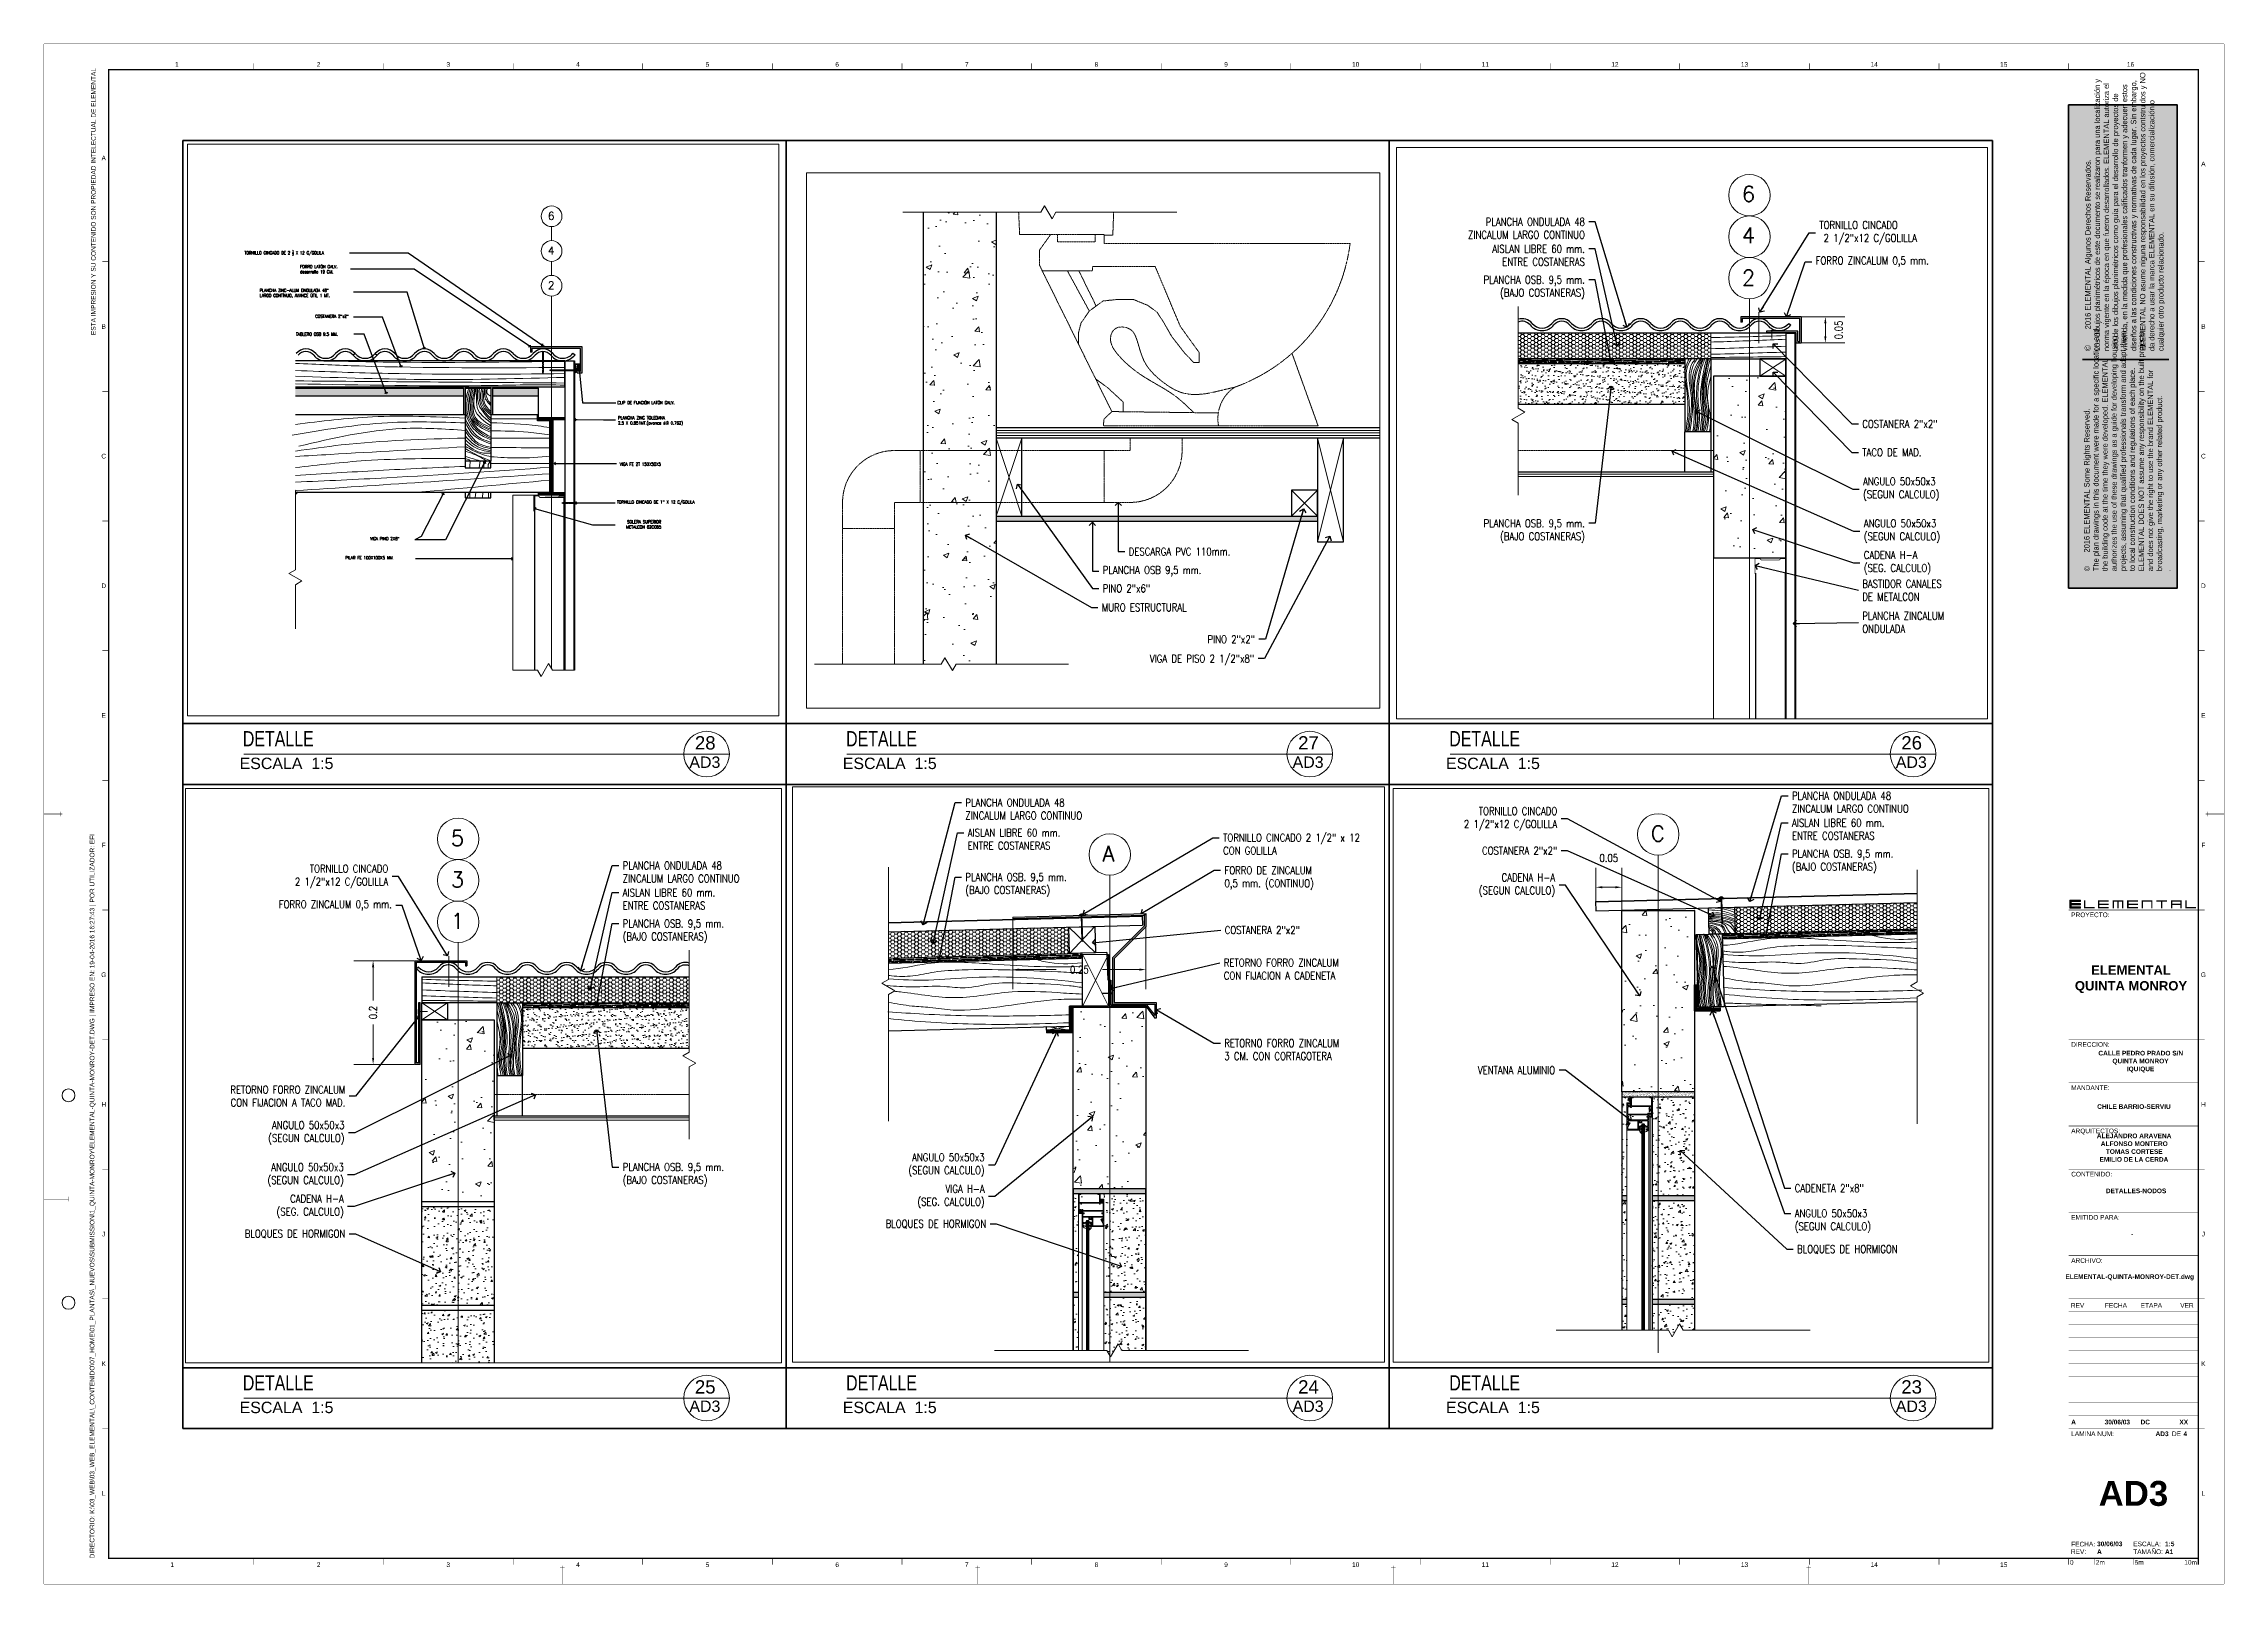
# Paper-space layout 'AD3' of a CAD drawing. Header units: metres, sheet in millimetres. Extents: x 1062 to 1903, y 0 to 594.
# The model-space entities are those that its viewports show. They can reach past a viewport. Long polylines and large blocks are cut down to what shows.
import ezdxf
from ezdxf.enums import TextEntityAlignment as Align

# ---------------------------------------------------------------- set-up
doc = ezdxf.new("R2010")
doc.units = ezdxf.units.M
doc.header["$LTSCALE"] = 5
doc.header["$MEASUREMENT"] = 0
doc.linetypes.add('CENTER', pattern=[2, 1.25, -0.25, 0.25, -0.25])
doc.linetypes.add('HIDDEN', pattern=[0.375, 0.25, -0.125])
doc.layers.get('0').update_dxf_attribs({"color": 30})
doc.layers.get('DEFPOINTS').update_dxf_attribs({"color": 210})
for name, color, linetype, lineweight in [('A-ANNO-DIMS', 3, 'Continuous', 18), ('A-ANNO-NOTE', 7, 'Continuous', 35), ('A-ANNO-SYMB', 3, 'Continuous', 18), ('A-ANNO-TEXT', 3, 'Continuous', 18), ('A-DETL-MBND', 3, 'Continuous', 18), ('A-DETL-MCUT', 4, 'Continuous', 25), ('A-DETL-PATT', 8, 'Continuous', 18), ('G-ANNO-LOGO', 3, 'Continuous', 18), ('G-ANNO-TEXT', 3, 'Continuous', 18), ('G-ANNO-TTLB', 3, 'Continuous', 18)]:
    doc.layers.add(name, color=color, linetype=linetype, lineweight=lineweight)
doc.layers.add('A-ANNO-NPLT', color=210, linetype='Continuous', lineweight=18, plot=False)
doc.layers.add('G-ANNO-NPLT', color=210, linetype='Continuous', lineweight=18, plot=False)
doc.styles.add('E-ARIAL', font='arial.ttf')
doc.styles.add('E-ARIAL-BOLD', font='')
doc.styles.add('E-ROMANS', font='romans.shx', dxfattribs={"width": 0.8})
doc.styles.get('E-ARIAL-BOLD').set_extended_font_data('Arial', bold=True)
doc.dimstyles.new('E-0001_ARW_18', dxfattribs={"dimscale": 0.001, "dimtxt": 1.8, "dimasz": 1.8, "dimexe": 0.9, "dimexo": 0.6, "dimgap": 0.9, "dimtad": 0, "dimdec": 0, "dimlfac": 1000, "dimzin": 0, "dimdsep": 46, "dimtxsty": 'E-ROMANS', "dimblk": 'OPEN90', "dimcen": 0.9, "dimclrd": 256, "dimclre": 256, "dimclrt": 256, "dimadec": 0, "dimazin": 0, "dimtfac": 1, "dimtdec": 0, "dimtmove": 1, "dimatfit": 3, "dimldrblk": 'OPEN90', "dimfxl": 1, "dimtfill": 1, "dimtolj": 1, "dimtzin": 0, "dimarcsym": 0})
pattern_1 = [(50, (0, 30), (0.035863009, -0.003137607), [0.00375, -0.04125]), (355, (0, 30), (-0.006937567, 0.037609607), [0.003, -0.033]), (100.4514, (0.00299, 29.99974), (0.028925469, 0.034471977), [0.00318701, -0.035057106]), (46.1842, (0, 30.01), (0.053362052, -0.00827595), [0.005625, -0.061875]), (96.6356, (0.004447, 30.00931), (0.046733135, 0.048705894), [0.004780514, -0.05258565]), (351.1842, (0, 30.01), (0.046733097, 0.04870593), [0.0045, -0.0495]), (21, (0.005, 30.0075), (0.029845353, -0.020130945), [0.00375, -0.04125]), (326, (0.005, 30.0075), (0.012165767, 0.036257502), [0.003, -0.033]), (71.4514, (0.007487, 30.005822), (0.042011131, 0.016126525), [0.00318701, -0.035057106]), (37.5, (0, 30), (0.0006079928, 0.0166446927), [0, -0.0326, 0, -0.0335, 0, -0.033125]), (7.5, (0, 30), (0.013153477, 0.0197205856), [0, -0.0191, 0, -0.03185, 0, -0.012625]), (327.5, (-0.01115, 30), (0.0266911218, -0.0011277436), [0, -0.0125, 0, -0.039, 0, -0.05175]), (317.5, (-0.01615, 30), (0.0291593085, 0.005005249), [0, -0.01625, 0, -0.0259, 0, -0.03675])]
pattern_2 = [(37.5, (0, 30), (-0.00012598672, 0.00385364754), [0, -0.00304, 0, -0.0034, 0, -0.00325]), (7.5, (0, 30), (0.0035395534, 0.00564429213), [0, -0.00164, 0, -0.00274, 0, -0.00105]), (327.5, (-0.00246, 30), (0.00622828372, 1.13181e-05), [0, -0.001, 0, -0.0036, 0, -0.0047]), (317.5, (-0.00246, 30), (0.0060122532, 0.00175535113), [0, -0.0005, 0, -0.00236, 0, -0.0027])]
pattern_3 = [(50, (0, 30), (0.10758903, -0.00941282), [0.01125, -0.12375]), (355, (0, 30), (-0.0208127, 0.11282882), [0.009, -0.099]), (100.4514, (0.00897, 29.99922), (0.0867764, 0.10341593), [0.00956103, -0.10517132]), (46.1842, (0, 30.03), (0.16008616, -0.02482785), [0.016875, -0.185625]), (96.6356, (0.01334, 30.02793), (0.1401994, 0.14611768), [0.01434154, -0.15775695]), (351.1842, (0, 30.03), (0.1401993, 0.1461178), [0.0135, -0.1485]), (21, (0.015, 30.0225), (0.08953606, -0.06039283), [0.01125, -0.12375]), (326, (0.015, 30.0225), (0.0364973, 0.1087725), [0.009, -0.099]), (71.4514, (0.02246, 30.01747), (0.1260334, 0.04837957), [0.00956103, -0.10517132]), (37.5, (0, 30), (0.001823978, 0.049934078), [0, -0.0978, 0, -0.1005, 0, -0.099375]), (7.5, (0, 30), (0.03946043, 0.059161757), [0, -0.0573, 0, -0.09555, 0, -0.037875]), (327.5, (-0.03345, 30), (0.080073365, -0.00338323), [0, -0.0375, 0, -0.117, 0, -0.15525]), (317.5, (-0.04845, 30), (0.087477925, 0.01501575), [0, -0.04875, 0, -0.0777, 0, -0.11025])]
pattern_4 = [(0, (0, 30), (0.0065625, 0.00378886113), [0.004375, -0.00875]), (120, (0, 30), (-0.00656249999, 0.00378886115), [0.004375, -0.00875]), (60, (0, 30), (1e-11, 0.00757772227), [-0.00875, 0.004375])]
pattern_5 = [(1.5, (0, 30), (0.0065192075, 0.00317173983), [0.045, -0.006, 0.015, -0.003]), (1.5, (0.0039494, 30.001604), (-0.003103418, 0.00391010188), [0.009, -0.00099, 0.018, -0.00225]), (1.5, (0.0014327, 30.0025884), (0.015542038604, 0.002417671617), [0.024, -0.0042, 0.012, -0.003])]

# ---------------------------------------------------------------- blocks, each defined once
blk = doc.blocks.new('*U30')
at = {"layer": 'G-ANNO-TTLB', "const_width": 0.18}
for points in [[(0, -2.5), (0, 0)], [(10, 0), (10, -2.5)], [(25, 0), (25, -2.5)]]:
    blk.add_lwpolyline(points, dxfattribs=at)
at = {"layer": 'G-ANNO-TTLB'}
blk.add_lwpolyline([(50, 0, 0.48, 0.48, 0), (50, -2.5, 0.48, 0.48, 0)], format="xyseb", dxfattribs=at)
at = {"layer": 'G-ANNO-TEXT', "style": 'E-ARIAL'}
blk.add_text('0', height=1.8, dxfattribs=at).set_placement((1.2, -0.7), align=Align.TOP_CENTER)
for s, p in [('2m', (10.5, -2.5)), ('5m', (25.5, -2.5))]:
    blk.add_text(s, height=1.8, dxfattribs=at).set_placement(p)
blk.add_text('10m', height=1.8, dxfattribs=at).set_placement((49.5, -2.5), align=Align.RIGHT)
blk = doc.blocks.new('*U28')
at = {"layer": 'G-ANNO-LOGO'}
for points in [[(0, -1), (0, 0), (1.33, 0), (1.33, -0.17), (0.17, -0.17), (0.17, -0.42), (1.33, -0.42), (1.33, -0.58), (0.17, -0.58), (0.17, -0.83), (1.33, -0.83), (1.33, -1)], [(1.74, -1), (1.74, 0), (1.91, 0), (1.91, -0.83), (3.07, -0.83), (3.07, -1)], [(3.48, -1), (3.48, 0), (4.81, 0), (4.81, -0.17), (3.65, -0.17), (3.65, -0.42), (4.81, -0.42), (4.81, -0.58), (3.65, -0.58), (3.65, -0.83), (4.81, -0.83), (4.81, -1)], [(6.47, -1), (6.47, -0.17), (6.05, -0.17), (6.05, -1), (5.88, -1), (5.88, -0.17), (5.47, -0.17), (5.47, -1), (5.3, -1), (5.3, 0), (6.63, 0), (6.63, -1)], [(7.12, -1), (7.12, 0), (8.45, 0), (8.45, -0.17), (7.29, -0.17), (7.29, -0.42), (8.45, -0.42), (8.45, -0.58), (7.29, -0.58), (7.29, -0.83), (8.45, -0.83), (8.45, -1)], [(10.11, -1), (10.11, -0.17), (9.11, -0.17), (9.11, -1), (8.94, -1), (8.94, 0), (10.27, 0), (10.27, -1)], [(11.51, -0.17), (11.51, -1), (11.34, -1), (11.34, -0.17), (10.76, -0.17), (10.76, 0), (12.09, 0), (12.09, -0.17)], [(14.36, -1), (14.36, 0), (14.52, 0), (14.52, -0.83), (15.69, -0.83), (15.69, -1)]]:
    blk.add_hatch(color=256, dxfattribs=at).paths.add_polyline_path(points)
h = blk.add_hatch(color=256, dxfattribs=at)
edge = h.paths.add_edge_path()
edge.add_spline(control_points=[(13.74, -0.42), (13.74, -0.42), (12.74, -0.42), (12.74, -0.42), (12.74, -0.42), (12.74, -0.17), (12.74, -0.17), (12.74, -0.17), (13.74, -0.17), (13.74, -0.17), (13.74, -0.17), (13.74, -0.42), (13.74, -0.42)], knot_values=[0, 0, 0, 0, 1, 1, 1, 2, 2, 2, 3, 3, 3, 4, 4, 4, 4], degree=3, periodic=0)
edge = h.paths.add_edge_path(flags=16)
edge.add_spline(control_points=[(12.57, 0), (12.57, 0), (12.57, -1), (12.57, -1), (12.57, -1), (12.74, -1), (12.74, -1), (12.74, -1), (12.74, -0.58), (12.74, -0.58), (12.74, -0.58), (13.74, -0.58), (13.74, -0.58), (13.74, -0.58), (13.74, -1), (13.74, -1), (13.74, -1), (13.91, -1), (13.91, -1), (13.91, -1), (13.91, 0), (13.91, 0), (13.91, 0), (12.57, 0), (12.57, 0)], knot_values=[0, 0, 0, 0, 1, 1, 1, 2, 2, 2, 3, 3, 3, 4, 4, 4, 5, 5, 5, 6, 6, 6, 7, 7, 7, 8, 8, 8, 8], degree=3, periodic=0)
blk.add_lwpolyline([(0, 0), (0, -1)])
at = {"layer": 'A-ANNO-NPLT'}
blk.add_lwpolyline([(0, -1), (0, 0), (1.33, 0), (1.33, -0.17), (0.17, -0.17), (0.17, -0.42), (1.33, -0.42), (1.33, -0.58), (0.17, -0.58), (0.17, -0.83), (1.33, -0.83), (1.33, -1), (0, -1)], close=True, dxfattribs=at)
blk = doc.blocks.new('B-FOLD_MARK')
at = {"layer": 'A-ANNO-SYMB', "const_width": 0.13, "flags": 128}
for points in [[(1518.14, -686.71), (1519.94, -686.71)], [(1519.04, -685.81), (1519.04, -692.96)]]:
    blk.add_lwpolyline(points, dxfattribs=at)
blk = doc.blocks.new('B-HOLE_PUNCHER')
at = {"const_width": 0.18, "flags": 128}
for points in [[(3.56, 144.5), (13.06, 144.5)], [(13.06, 145.4), (13.06, 143.6)]]:
    blk.add_lwpolyline(points, dxfattribs=at)
blk = doc.blocks.new('*U213')
at = {"layer": 'G-ANNO-NPLT', "const_width": 0.18}
for points in [[(0, 594), (-841, 594)], [(-841, 0), (-841, 594)], [(0, 0), (0, 594)], [(0, 0), (-841, 0)]]:
    blk.add_lwpolyline(points, dxfattribs=at)
at = {"layer": 'G-ANNO-TTLB', "const_width": 0.5, "flags": 128}
blk.add_lwpolyline([(-816, 584), (-816, 10), (-10, 10), (-10, 584)], close=True, dxfattribs=at)
at = {"layer": 'G-ANNO-TTLB', "const_width": 0.18, "flags": 128}
for points in [[(-760, 586.5), (-760, 584)], [(-710, 586.5), (-710, 584)], [(-660, 586.5), (-660, 584)], [(-610, 586.5), (-610, 584)], [(-560, 586.5), (-560, 584)], [(-510, 586.5), (-510, 584)], [(-460, 586.5), (-460, 584)], [(-410, 586.5), (-410, 584)], [(-360, 586.5), (-360, 584)], [(-310, 586.5), (-310, 584)], [(-260, 586.5), (-260, 584)], [(-210, 586.5), (-210, 584)], [(-160, 586.5), (-160, 584)], [(-110, 586.5), (-110, 584)], [(-60, 586.5), (-60, 584)], [(-841, 578.5), (-841, 576)], [(-816, 510), (-818.5, 510)], [(-7.5, 510), (-10, 510)], [(-816, 460), (-818.5, 460)], [(-7.5, 460), (-10, 460)], [(-816, 410), (-818.5, 410)], [(-7.5, 410), (-10, 410)], [(-816, 360), (-818.5, 360)], [(-7.5, 360), (-10, 360)], [(-816, 310), (-818.5, 310)], [(-7.5, 310), (-10, 310)], [(-816, 260), (-818.5, 260)], [(-7.5, 260), (-10, 260)], [(-816, 210), (-818.5, 210)], [(-7.5, 210), (-10, 210)], [(-816, 160), (-818.5, 160)], [(-7.5, 160), (-10, 160)], [(-816, 110), (-818.5, 110)], [(-7.5, 110), (-10, 110)], [(-7.5, 110), (-10, 110)], [(-816, 60), (-818.5, 60)], [(-7.5, 60), (-10, 60)], [(-7.5, 60), (-10, 60)], [(-760, 10), (-760, 7.5)], [(-710, 10), (-710, 7.5)], [(-660, 10), (-660, 7.5)], [(-610, 10), (-610, 7.5)], [(-560, 10), (-560, 7.5)], [(-510, 10), (-510, 7.5)], [(-460, 10), (-460, 7.5)], [(-410, 10), (-410, 7.5)], [(-360, 10), (-360, 7.5)], [(-310, 10), (-310, 7.5)], [(-260, 10), (-260, 7.5)], [(-210, 10), (-210, 7.5)], [(-160, 10), (-160, 7.5)], [(-110, 10), (-110, 7.5)], [(-60, 10), (-60, 7.5)]]:
    blk.add_lwpolyline(points, dxfattribs=at)
at = {"layer": 'G-ANNO-TTLB'}
for points, const_width in [([(-10, 260), (-60, 260)], 0.18), ([(-10, 210), (-60, 210)], 0.18), ([(-10, 193.33), (-60, 193.33)], 0.18), ([(-10, 176.67), (-60, 176.67)], 0.18), ([(-60, 176.67), (-10, 176.67)], 0.18), ([(-60, 160), (-10, 160)], 0.18), ([(-60, 160), (-10, 160)], 0.18), ([(-60, 160), (-10, 160)], 0.18), ([(-60, 160), (-10, 160)], 0.18), ([(-60, 143.33), (-10, 143.33)], 0.18), ([(-60, 126.67), (-10, 126.67)], 0.18), ([(-60, 126.67), (-10, 126.67)], 0.18), ([(-60, 110), (-10, 110)], 0.18), ([(-60, 105), (-10, 105)], 0.12), ([(-60, 100), (-10, 100)], 0.12), ([(-60, 95), (-10, 95)], 0.12), ([(-60, 90), (-10, 90)], 0.12), ([(-60, 85), (-10, 85)], 0.12), ([(-60, 80), (-10, 80)], 0.12), ([(-60, 75), (-10, 75)], 0.12), ([(-60, 70), (-10, 70)], 0.12), ([(-60, 60), (-10, 60)], 0.18), ([(-60, 60), (-10, 60)], 0.18), ([(-60, 65), (-10, 65)], 0.12), ([(-124.5, 10), (-64.5, 10)], 0.18)]:
    blk.add_lwpolyline(points, dxfattribs=dict(at, const_width=const_width))
for centre in [(-831.5, 188.5), (-831.5, 108.5)]:
    blk.add_circle(centre, 2.5, dxfattribs=at)
at = {"layer": 'G-ANNO-LOGO', "xscale": 3.1, "yscale": 3.1, "zscale": 3.1}
blk.add_blockref('*U28', (-59.49, 263.76), dxfattribs=at)
at = {"layer": 'G-ANNO-TTLB', "xscale": -1, "rotation": 270}
blk.add_blockref('B-FOLD_MARK', (-148.04, -1222.04), dxfattribs=at)
at = {"layer": 'G-ANNO-TTLB', "rotation": 90}
blk.add_blockref('B-FOLD_MARK', (-692.96, -1222.04), dxfattribs=at)
at = {"layer": 'G-ANNO-TTLB'}
for name, p in [('B-HOLE_PUNCHER', (-844.56, 4)), ('B-FOLD_MARK', (-2160.04, 692.96)), ('B-FOLD_MARK', (-1999.79, 692.96)), ('B-FOLD_MARK', (-1839.54, 692.96)), ('B-FOLD_MARK', (-1679.29, 692.96))]:
    blk.add_blockref(name, p, dxfattribs=at)
at = {"layer": 'G-ANNO-TEXT', "style": 'E-ARIAL'}
for s, p in [('1', (-789.65, 586.07)), ('2', (-735, 586.07)), ('3', (-685, 586.07)), ('4', (-635, 586.07)), ('5', (-585, 586.07)), ('6', (-535, 586.07)), ('7', (-485, 586.07)), ('8', (-435, 586.07)), ('9', (-385, 586.07)), ('10', (-335, 586.07)), ('11', (-285, 586.07)), ('12', (-235, 586.07)), ('13', (-185, 586.07)), ('14', (-135, 586.07)), ('15', (-85, 586.07)), ('16', (-36.11, 586.07)), ('A', (-817.91, 549.98)), ('A', (-8.02, 547.71)), ('B', (-817.91, 485)), ('B', (-8.02, 485)), ('C', (-817.91, 435)), ('C', (-8.02, 435)), ('D', (-817.91, 385)), ('D', (-8.02, 385)), ('E', (-817.91, 335)), ('E', (-8.02, 335)), ('F', (-817.91, 285)), ('F', (-8.02, 285)), ('G', (-817.91, 235)), ('G', (-8.02, 235)), ('H', (-817.91, 185)), ('H', (-8.02, 185)), ('J', (-817.91, 135)), ('J', (-8.02, 135)), ('K', (-817.91, 85)), ('K', (-8.02, 85)), ('L', (-817.91, 35)), ('L', (-8.02, 35)), ('2', (-735, 7.51)), ('3', (-685, 7.51)), ('6', (-535, 7.51)), ('8', (-435, 7.51)), ('9', (-385, 7.51)), ('10', (-335, 7.51)), ('12', (-235, 7.51)), ('13', (-185, 7.51)), ('1', (-791.51, 7.51)), ('4', (-635, 7.51)), ('5', (-585, 7.51)), ('7', (-485, 7.51)), ('11', (-285, 7.51)), ('14', (-135, 7.51)), ('15', (-85, 7.51))]:
    blk.add_text(s, height=1.8, dxfattribs=at).set_placement(p, align=Align.MIDDLE_CENTER)
for s, p in [('PROYECTO:', (-59, 259.02)), ('DIRECCION:', (-59, 209.02)), ('MANDANTE:', (-59, 192.35)), ('ARQUITECTOS:', (-59, 175.68)), ('CONTENIDO:', (-59, 159.02)), ('EMITIDO PARA:', (-59, 142.35)), ('ARCHIVO:', (-59, 125.68)), ('LAMINA NUM:', (-59, 58.88))]:
    blk.add_text(s, height=1.8, dxfattribs=at).set_placement(p, align=Align.TOP_LEFT)
at = {"layer": 'G-ANNO-TEXT'}
for s, style, p in [('REV', 'E-ARIAL', (-59.13, 107.5)), ('FECHA', 'E-ARIAL', (-45.99, 107.5)), ('ETAPA', 'E-ARIAL', (-32.2, 107.5)), ('VER', 'E-ARIAL', (-16.94, 107.5)), ('DE', 'E-ARIAL', (-20.14, 57.99)), ('REV:', 'E-ARIAL', (-59.1, 12.54)), ('FECHA:', 'E-ARIAL', (-59, 15.44)), ('TAMAÑO:', 'E-ARIAL', (-35.06, 12.5)), ('ESCALA:', 'E-ARIAL', (-35.06, 15.5)), ('A1', 'E-ARIAL-BOLD', (-22.82, 12.5))]:
    blk.add_text(s, height=1.8, dxfattribs=dict(at, style=style)).set_placement(p, align=Align.MIDDLE_LEFT)
at = {"layer": 'G-ANNO-TEXT', "insert": (-822.79, 584.67), "char_height": 1.8, "width": 119.9233, "attachment_point": 3, "rotation": 90, "style": 'E-ARIAL'}
blk.add_mtext('ESTA IMPRESION Y SU CONTENIDO SON PROPIEDAD INTELECTUAL DE ELEMENTAL', dxfattribs=at)
at = {"layer": 'G-ANNO-TEXT', "insert": (-823.3, 9.95), "char_height": 1.8, "attachment_point": 1, "rotation": 90, "style": 'E-ARIAL'}
blk.add_mtext_dynamic_manual_height_columns('DIRECTORIO: K:\\\\03_WEB\\\\03_WEB_ELEMENTAL\\\\_CONTENIDO\\\\07_HOME\\\\01_PLANTAS\\\\_NUEVOS\\\\SUBMISSION\\\\1_QUINTA-MONROY\\\\ELEMENTAL-QUINTA-MONROY-DET.DWG | IMPRESO EN: 19-04-2016 16:27:43 | POR UTILIZADOR: EFI', width=425.5597, gutter_width=9, heights=[0], dxfattribs=at)
at = {"layer": 'G-ANNO-TEXT', "style": 'E-ARIAL-BOLD'}
for tag, p, height in [('PROJECT_TITLE_001', (-56.13, 232.27), 3.6), ('SITE_001', (-34.98, 200.77), 1.8), ('CLIENT_001', (-39.4, 183.27), 1.8), ('ARCHITECTS_002', (-42.97, 167.42), 1.8), ('ARCHITECTS_001', (-42.83, 170.45), 1.8), ('DRAWING_TITLE_001', (-44.32, 151), 1.8), ('DESIGN_STAGE_001', (-45.35, 134.33), 1.8), ('FILENAME_001', (-61.23, 117.68), 1.8)]:
    blk.add_attdef(tag, p, '', height=height, dxfattribs=at)
for tag, p in [('VERSION_9', (-59, 102.5)), ('DATE_9', (-46.09, 102.5)), ('STAGE_9', (-32.25, 102.5)), ('CHECKED_BY_9', (-17.25, 102.5)), ('VERSION_8', (-59, 97.5)), ('VERSION_7', (-59, 92.5)), ('DATE_8', (-46.09, 97.5)), ('DATE_7', (-46.09, 92.5)), ('STAGE_8', (-32.25, 97.5)), ('STAGE_7', (-32.25, 92.5)), ('CHECKED_BY_8', (-17.25, 97.5)), ('CHECKED_BY_7', (-17.25, 92.5)), ('VERSION_6', (-59, 87.5)), ('DATE_6', (-46.09, 87.5)), ('STAGE_6', (-32.25, 87.5)), ('CHECKED_BY_6', (-17.25, 87.5)), ('VERSION_5', (-59, 82.5)), ('VERSION_4', (-59, 77.5)), ('DATE_5', (-46.09, 82.5)), ('DATE_4', (-46.09, 77.5)), ('STAGE_5', (-32.25, 82.5)), ('STAGE_4', (-32.25, 77.5)), ('CHECKED_BY_5', (-17.25, 82.5)), ('CHECKED_BY_4', (-17.25, 77.5)), ('VERSION_3', (-59, 72.5)), ('VERSION_2', (-59, 67.5)), ('DATE_3', (-46.09, 72.5)), ('DATE_2', (-46.09, 67.5)), ('STAGE_3', (-32.25, 72.5)), ('STAGE_2', (-32.25, 67.5)), ('CHECKED_BY_3', (-17.25, 72.5)), ('CHECKED_BY_2', (-17.25, 67.5)), ('VERSION_1', (-59, 62.5)), ('DATE_1', (-46.09, 62.5)), ('STAGE_1', (-32.25, 62.5)), ('CHECKED_BY_1', (-17.25, 62.5)), ('SHEET_TOTAL', (-15.68, 57.98)), ('DATE', (-49.01, 15.53)), ('REV', (-49.01, 12.51)), ('SCALE', (-22.81, 15.53))]:
    blk.add_attdef(tag, text='', height=1.8, dxfattribs=at).set_placement(p, align=Align.MIDDLE_LEFT)
blk.add_attdef('SHEET_COPY', text='', height=1.8, dxfattribs=at).set_placement((-21.42, 57.98), align=Align.MIDDLE_RIGHT)
blk.add_attdef('SHEET', text='', height=9.6, dxfattribs=at).set_placement((-35, 35), align=Align.MIDDLE_CENTER)
blk = doc.blocks.new('disclaimer')
at = {"true_color": 0xf4ee51}
h = blk.add_hatch(color=41, dxfattribs=at)
h.dxf.hatch_style = 1
h.paths.add_polyline_path([(1095.18, 544.82), (1281.51, 544.82), (1281.51, 502.91), (1095.18, 502.91)])
blk.add_line((1183.41, 539.51), (1183.41, 506.14))
blk.add_lwpolyline([(1095.18, 544.82), (1281.51, 544.82), (1281.51, 502.91), (1095.18, 502.91)], close=True)
at = {"attachment_point": 7, "style": 'E-ARIAL'}
for s, insert, char_height, width in [('{\\H1.0833x;©\\fArial Narrow|b0|i0|c0|p34;\\H1.077x;^I2016 ELEMENTAL Some Rights Reserved.\\PThe plan drawings in this document were made for a specific location and the building code at the time they were developed. ELEMENTAL authorizes the use of these drawings as a guide for developing housing projects, assuming that qualified professionals transform and adapt them to local construction conditions and regulations of each place. ELEMENTAL DOES NOT assume any responsibility on the built projects and does not give the right to use the brand ELEMENTAL for broadcasting, marketing or any other related product.\\fArial|b0|i0|c0|p34;\\P}.', (1101.73, 505.54), 1.8, 78.0491), ('{\\H1.0833x;©\\fArial Narrow|b0|i0|c0|p34;\\H0.92311x;^I2016 ELEMENTAL Algunos Derechos Reservados.\\PLos dibujos planimétricos de este documento se realizaron para una localización y norma vigente en la época en que fueron desarrollados. ELEMENTAL autoriza el uso de los dibujos planimétricos como guía para el desarrollo de proyectos de vivienda, en la medida que profesionales calificados tranformen y adecuen estos diseños a las condiciones constructivas y normativas de cada lugar. Sin embargo, ELEMENTAL NO asume niguna responsabilidad en los proyectos contstruidos y NO da derecho a usar la marca ELEMENTAL en su difusión, comercialización o cualquier otro producto relacionado.}', (1186.59, 507.58), 2.1, 89.8006)]:
    blk.add_mtext(s, dxfattribs=dict(at, insert=insert, char_height=char_height, width=width))
blk = doc.blocks.new('_Open90')
at = {"color": 0, "linetype": 'ByBlock', "lineweight": -2}
for p, q in [((0, 0), (-1, 0)), ((-0.5, 0.5), (0, 0)), ((0, 0), (-0.5, -0.5))]:
    blk.add_line(p, q, dxfattribs=at)

msp = doc.modelspace()

# ---------------------------------------------------------------- hatches: boundary and pattern name
at = {"layer": 'A-DETL-PATT'}
h = msp.add_hatch(dxfattribs=at)
h.set_pattern_fill('AR-RROOF', color=256, scale=0.003, style=0)
h.set_pattern_definition([(0, (-1.393506, 30.26333), (0.0066, 0.003), [0.045, -0.006, 0.015, -0.003]), (0, (-1.389516, 30.26483), (-0.003, 0.00399), [0.009, -0.00099, 0.018, -0.00225]), (0, (-1.392006, 30.26588), (0.0156, 0.00201), [0.024, -0.0042, 0.012, -0.003])])
h.paths.add_polyline_path([(-29.731191, 96.382498), (-29.731191, 96.397498), (-30.055205, 96.397498), (-30.055205, 96.382498)])
h.paths.add_polyline_path([(-29.586219, 96.382498), (-29.586219, 96.397498), (-29.675191, 96.397498), (-29.675191, 96.382498)])
h = msp.add_hatch(dxfattribs=at)
h.set_pattern_fill('ANSI31', color=256, scale=0.01, style=0)
h.set_pattern_definition([(45, (-1.3935061, 30.26333), (-0.000883883476, 0.000883883476), [])])
h.paths.add_polyline_path([(-29.536219, 96.196019), (-29.536219, 96.191019), (-29.586219, 96.191019), (-29.586219, 96.196019), (-29.563719, 96.196019), (-29.563719, 96.336019), (-29.586219, 96.336019), (-29.586219, 96.341019), (-29.536219, 96.341019), (-29.536219, 96.336019), (-29.558719, 96.336019), (-29.558719, 96.196019)])
h = msp.add_hatch(dxfattribs=at)
h.set_pattern_fill('AR-CONC', color=256, scale=0.015, style=0)
h.set_pattern_definition(pattern_3)
h.paths.add_polyline_path([(-28.266236, 95.314652), (-28.406236, 95.314652), (-28.406236, 94.855136), (-28.266236, 94.855136), (-28.266236, 94.879037), (-28.266236, 94.899053)])
h.paths.add_polyline_path([(-28.266236, 94.755136), (-28.266236, 94.855136), (-28.406236, 94.855136), (-28.406236, 94.755136)])
h.paths.add_polyline_path([(-28.406236, 94.443258), (-28.371925, 94.443258), (-28.364708, 94.455758), (-28.350274, 94.430758), (-28.343058, 94.443258), (-28.266236, 94.443258), (-28.266236, 94.52902), (-28.266236, 94.755136), (-28.406236, 94.755136)])
h = msp.add_hatch(dxfattribs=at)
h.set_pattern_fill('HONEY', color=256, scale=0.035, style=0)
h.set_pattern_definition(pattern_4)
h.paths.add_polyline_path([(-31.063033, 95.231145), (-31.063033, 95.281145), (-31.434495, 95.281145), (-31.434495, 95.231145), (-31.384495, 95.231145)])
h = msp.add_hatch(dxfattribs=at)
h.set_pattern_fill('HONEY', color=256, scale=0.035, style=0)
h.set_pattern_definition([(180, (-61.0911995, 30), (-0.0065625, 0.00378886113), [0.004375, -0.00875]), (60, (-61.0911995, 30), (0.00656249999, 0.00378886115), [0.004375, -0.00875]), (120, (-61.0911995, 30), (-1e-11, 0.00757772227), [-0.00875, 0.004375])])
h.paths.add_polyline_path([(-30.028167, 95.231145), (-30.028167, 95.281145), (-29.656704, 95.281145), (-29.656704, 95.231145), (-29.706704, 95.231145)])
h = msp.add_hatch(dxfattribs=at)
h.set_pattern_fill('AR-RROOF', color=256, scale=0.003, angle=1.5, style=0)
h.set_pattern_definition(pattern_5)
h.paths.add_polyline_path([(-31.063033, 95.231145), (-31.384495, 95.231145), (-31.384495, 95.221645), (-31.063033, 95.221645)])
h = msp.add_hatch(dxfattribs=at)
h.set_pattern_fill('AR-SAND', color=256, scale=0.008, style=0)
h.set_pattern_definition([(37.5, (0, 30), (-0.0005039469, 0.0154145902), [0, -0.01216, 0, -0.0136, 0, -0.013]), (7.5, (0, 30), (0.0141582136, 0.0225771685), [0, -0.00656, 0, -0.01096, 0, -0.0042]), (327.5, (-0.00984, 30), (0.024913135, 4.52724e-05), [0, -0.004, 0, -0.0144, 0, -0.0188]), (317.5, (-0.00984, 30), (0.024049013, 0.0070214045), [0, -0.002, 0, -0.00944, 0, -0.0108])])
h.paths.add_polyline_path([(-31.063033, 95.143379), (-31.063033, 95.221645), (-31.384495, 95.221645), (-31.384495, 95.143379)])
h = msp.add_hatch(dxfattribs=at)
h.set_pattern_fill('AR-RROOF', color=256, scale=0.003, angle=1.5, style=0)
h.set_pattern_definition([(178.5, (-61.0911995, 30), (-0.0065192075, 0.00317173983), [0.045, -0.006, 0.015, -0.003]), (178.5, (-61.095149, 30.001604), (0.003103418, 0.00391010188), [0.009, -0.00099, 0.018, -0.00225]), (178.5, (-61.0926322, 30.0025884), (-0.015542038604, 0.002417671617), [0.024, -0.0042, 0.012, -0.003])])
h.paths.add_polyline_path([(-29.706704, 95.221645), (-29.706704, 95.231145), (-30.028167, 95.231145), (-30.028167, 95.221645)])
h = msp.add_hatch(dxfattribs=at)
h.set_pattern_fill('AR-SAND', color=256, scale=0.008, style=0)
h.set_pattern_definition([(142.5, (-61.0912, 30), (0.0005039469, 0.0154145902), [0, -0.01216, 0, -0.0136, 0, -0.013]), (172.5, (-61.0912, 30), (-0.0141582136, 0.0225771685), [0, -0.00656, 0, -0.01096, 0, -0.0042]), (212.5, (-61.08136, 30), (-0.024913135, 4.52724e-05), [0, -0.004, 0, -0.0144, 0, -0.0188]), (222.5, (-61.08136, 30), (-0.024049013, 0.0070214045), [0, -0.002, 0, -0.00944, 0, -0.0108])])
h.paths.add_polyline_path([(-29.706704, 95.143379), (-29.706704, 95.221645), (-30.028167, 95.221645), (-30.028167, 95.143379)])
h = msp.add_hatch(dxfattribs=at)
h.set_pattern_fill('AR-CONC', color=256, scale=0.015, style=0)
h.set_pattern_definition(pattern_3)
h.paths.add_polyline_path([(-34.610609, 94.847996), (-34.540241, 94.847996), (-34.540241, 95.197996), (-34.610609, 95.197996)])
h = msp.add_hatch(dxfattribs=at)
h.set_pattern_fill('AR-CONC', color=256, scale=0.015, style=0)
h.set_pattern_definition(pattern_3)
h.paths.add_polyline_path([(-34.540241, 94.847996), (-34.470612, 94.847996), (-34.470612, 95.004395), (-34.470727, 95.004395), (-34.470727, 95.054395), (-34.470612, 95.054395), (-34.470612, 95.197996), (-34.540241, 95.197996)])
h = msp.add_hatch(dxfattribs=at)
h.set_pattern_fill('HONEY', color=256, scale=0.035, style=0)
h.set_pattern_definition([(0, (-0.0001158, 30.0044547), (0.0065625, 0.00378886113), [0.004375, -0.00875]), (120, (-0.0001158, 30.0044547), (-0.00656249999, 0.00378886115), [0.004375, -0.00875]), (60, (-0.0001158, 30.0044547), (1e-11, 0.00757772227), [-0.00875, 0.004375])])
h.paths.add_polyline_path([(-34.041237, 95.213411), (-34.393192, 95.204288), (-34.391876, 95.153523), (-34.041237, 95.162612)])
h = msp.add_hatch(dxfattribs=at)
h.set_pattern_fill('HONEY', color=256, scale=0.035, style=0)
h.set_pattern_definition(pattern_4)
h.paths.add_polyline_path([(-32.847419, 95.153884), (-32.844031, 95.153972), (-32.84535, 95.204845), (-33.192582, 95.195821), (-33.192582, 95.144937)])
h = msp.add_hatch(dxfattribs=at)
h.set_pattern_fill('AR-CONC', color=256, scale=0.015, style=0)
h.set_pattern_definition(pattern_3)
h.paths.add_polyline_path([(-31.579245, 94.847996), (-31.439245, 94.847996), (-31.439245, 95.197996), (-31.579245, 95.197996)])
h = msp.add_hatch(dxfattribs=at)
h.set_pattern_fill('AR-CONC', color=256, scale=0.015, style=0)
h.set_pattern_definition([(50, (1.92729, 30), (0.10758903, -0.00941282), [0.01125, -0.12375]), (355, (1.92729, 30), (-0.0208127, 0.11282882), [0.009, -0.099]), (100.4514, (1.93626, 29.99922), (0.0867764, 0.10341593), [0.00956103, -0.10517132]), (46.1842, (1.92729, 30.03), (0.16008616, -0.02482785), [0.016875, -0.185625]), (96.6356, (1.94063, 30.02793), (0.1401994, 0.14611768), [0.01434154, -0.15775695]), (351.1842, (1.92729, 30.03), (0.1401993, 0.1461178), [0.0135, -0.1485]), (21, (1.94229, 30.0225), (0.08953606, -0.06039283), [0.01125, -0.12375]), (326, (1.94229, 30.0225), (0.0364973, 0.1087725), [0.009, -0.099]), (71.4514, (1.94975, 30.01747), (0.1260334, 0.04837957), [0.00956103, -0.10517132]), (37.5, (1.92729, 30), (0.001823978, 0.049934078), [0, -0.0978, 0, -0.1005, 0, -0.099375]), (7.5, (1.92729, 30), (0.03946043, 0.059161757), [0, -0.0573, 0, -0.09555, 0, -0.037875]), (327.5, (1.89384, 30), (0.080073365, -0.00338323), [0, -0.0375, 0, -0.117, 0, -0.15525]), (317.5, (1.87884, 30), (0.087477925, 0.01501575), [0, -0.04875, 0, -0.0777, 0, -0.11025])])
h.paths.add_polyline_path([(-29.651955, 94.847996), (-29.511955, 94.847996), (-29.511955, 95.197996), (-29.651955, 95.197996)])
h = msp.add_hatch(dxfattribs=at)
h.set_pattern_fill('AR-RROOF', color=256, scale=0.003, angle=1.5, style=0)
h.set_pattern_definition([(1.5, (-0.0001158, 30.0044547), (0.0065192075, 0.00317173983), [0.045, -0.006, 0.015, -0.003]), (1.5, (0.0038336, 30.0060586), (-0.003103418, 0.00391010188), [0.009, -0.00099, 0.018, -0.00225]), (1.5, (0.001317, 30.0070431), (0.015542038604, 0.002417671617), [0.024, -0.0042, 0.012, -0.003])])
h.paths.add_polyline_path([(-34.041237, 95.153108), (-34.041237, 95.162612), (-34.416868, 95.152875), (-34.416597, 95.143379)])
h = msp.add_hatch(dxfattribs=at)
h.set_pattern_fill('AR-RROOF', color=256, scale=0.003, angle=1.5, style=0)
h.set_pattern_definition(pattern_5)
h.paths.add_polyline_path([(-32.820704, 95.145073), (-32.820951, 95.15457), (-32.847419, 95.153884), (-33.192582, 95.144937), (-33.192582, 95.135434)])
h = msp.add_hatch(dxfattribs=at)
h.set_pattern_fill('STEEL', color=256, scale=0.02, style=0)
h.set_pattern_definition([(135, (-68.8542312, 30.0707268), (0.00176776695, 0.00176776695), []), (135, (-68.8542312, 30.0719768), (0.00176776695, 0.00176776695), [])])
h.paths.add_polyline_path([(-34.470727, 95.054395), (-34.465727, 95.054395), (-34.465727, 95.009395), (-34.420727, 95.009395), (-34.420727, 95.004395), (-34.470727, 95.004395)])
h = msp.add_hatch(dxfattribs=at)
h.set_pattern_fill('STEEL', color=256, scale=0.02, style=0)
h.set_pattern_definition([(45, (1.5460086, 30.0672285), (-0.00176776695, 0.00176776695), []), (45, (1.5460086, 30.0684785), (-0.00176776695, 0.00176776695), [])])
h.paths.add_polyline_path([(-32.837496, 95.050897), (-32.842496, 95.050897), (-32.842496, 95.005897), (-32.887496, 95.005897), (-32.887496, 95.000897), (-32.837496, 95.000897)])
h = msp.add_hatch(dxfattribs=at)
h.set_pattern_fill('AR-CONC', color=256, scale=0.015, style=0)
h.set_pattern_definition(pattern_3)
h.paths.add_polyline_path([(-32.836053, 94.700246), (-32.696053, 94.700246), (-32.696053, 95.050246), (-32.836053, 95.050246)])
h = msp.add_hatch(dxfattribs=at)
h.set_pattern_fill('AR-SAND', color=256, scale=0.002, style=0)
h.set_pattern_definition([(37.5, (0, 30), (-0.00012598672, 0.00385364754), [0, -0.00304, 0, -0.0034, 0, -0.00325]), (7.5, (0, 30), (0.0035395534, 0.00564429213), [0, -0.00164, 0, -0.00274, 0, -0.00105]), (327.5, (-0.00246, 30), (0.00622828372, 1.13181e-05), [0, -0.001, 0, -0.0036, 0, -0.0047]), (317.5, (-0.00246, 30), (0.0060122532, 0.00175535113), [0, -0.0005, 0, -0.00236, 0, -0.0027])])
h.paths.add_polyline_path([(-34.610609, 94.847996), (-34.610609, 94.837996), (-34.540241, 94.837996), (-34.540241, 94.847996)])
h.paths.add_polyline_path([(-34.540241, 94.847996), (-34.540241, 94.837996), (-34.470612, 94.837996), (-34.470612, 94.847996)])
h = msp.add_hatch(dxfattribs=at)
h.set_pattern_fill('AR-CONC', color=256, scale=0.005, style=0)
h.set_pattern_definition(pattern_1)
h.paths.add_polyline_path([(-34.600609, 94.837248), (-34.600609, 94.837996), (-34.610609, 94.837996), (-34.610609, 94.647996), (-34.610609, 94.637996), (-34.610609, 94.447996), (-34.600609, 94.447996), (-34.600609, 94.784448), (-34.600609, 94.794649), (-34.598482, 94.794649), (-34.596665, 94.797672), (-34.598505, 94.798777), (-34.597732, 94.800063), (-34.594584, 94.798171), (-34.599082, 94.790686), (-34.599082, 94.785975), (-34.579547, 94.785975), (-34.579547, 94.802534), (-34.598604, 94.802534, 0.41421356), (-34.599082, 94.802057), (-34.599082, 94.795691), (-34.600609, 94.795691)])
h.paths.add_polyline_path([(-34.540241, 94.837996), (-34.551584, 94.837996), (-34.551584, 94.809519), (-34.551631, 94.809519), (-34.551631, 94.794561), (-34.551584, 94.794561), (-34.551584, 94.724068), (-34.551631, 94.724068), (-34.551631, 94.647996), (-34.540241, 94.647996)])
h.paths.add_polyline_path([(-34.600609, 94.437996), (-34.610609, 94.437996), (-34.610609, 94.388499), (-34.600609, 94.388499)])
h.paths.add_polyline_path([(-34.540241, 94.437996), (-34.551631, 94.437996), (-34.551631, 94.388499), (-34.540241, 94.388499)])
h.paths.add_polyline_path([(-34.470612, 94.437996), (-34.540241, 94.437996), (-34.540241, 94.388499), (-34.520728, 94.388499), (-34.513511, 94.375999), (-34.499077, 94.400999), (-34.49186, 94.388499), (-34.470612, 94.388499)])
h.paths.add_polyline_path([(-34.470612, 94.637996), (-34.540241, 94.637996), (-34.540241, 94.447996), (-34.470612, 94.447996)])
h.paths.add_polyline_path([(-34.540241, 94.637996), (-34.551631, 94.637996), (-34.551631, 94.447996), (-34.540241, 94.447996)])
h = msp.add_hatch(dxfattribs=at)
h.set_pattern_fill('AR-CONC', color=256, scale=0.005, style=0)
h.set_pattern_definition([(50, (0, 30), (0.035863009, -0.003137607), [0.00375, -0.04125]), (355, (0, 30), (-0.006937567, 0.037609607), [0.003, -0.033]), (100.4514, (0.00299, 29.99974), (0.028925469, 0.034471977), [0.00318701, -0.035057106]), (46.1842, (0, 30.01), (0.053362052, -0.00827595), [0.005625, -0.061875]), (96.6356, (0.004447, 30.00931), (0.046733135, 0.048705894), [0.004780514, -0.05258565]), (351.1842, (0, 30.01), (0.046733097, 0.04870593), [0.0045, -0.0495]), (21, (0.005, 30.0075), (0.029845353, -0.020130945), [0.00375, -0.04125]), (326, (0.005, 30.0075), (0.012165767, 0.036257502), [0.003, -0.033]), (71.4514, (0.007487, 30.005822), (0.042011131, 0.016126525), [0.00318701, -0.035057106]), (37.5, (0, 30), (0.0006079928, 0.0166446927), [0, -0.0326, 0, -0.0335, 0, -0.033125]), (7.5, (0, 30), (0.013153477, 0.0197205856), [0, -0.0191, 0, -0.03185, 0, -0.012625]), (327.5, (-0.01115, 30), (0.0266911218, -0.0011277436), [0, -0.0125, 0, -0.039, 0, -0.05175]), (317.5, (-0.01615, 30), (0.0291593085, 0.005005249), [0, -0.01625, 0, -0.0259, 0, -0.03675])])
h.paths.add_polyline_path([(-34.470612, 94.837996), (-34.540241, 94.837996), (-34.540241, 94.647996), (-34.470612, 94.647996)])
h = msp.add_hatch(dxfattribs=at)
h.set_pattern_fill('AR-CONC', color=256, scale=0.005, style=0)
h.set_pattern_definition(pattern_1)
h.paths.add_polyline_path([(-31.439245, 94.837996), (-31.579245, 94.837996), (-31.579245, 94.647996), (-31.439245, 94.647996)])
h.paths.add_polyline_path([(-31.439245, 94.637996), (-31.579245, 94.637996), (-31.579245, 94.447996), (-31.439245, 94.447996)])
h.paths.add_polyline_path([(-31.439245, 94.437996), (-31.579245, 94.437996), (-31.579245, 94.388499), (-31.52598, 94.388499), (-31.518763, 94.375999), (-31.50433, 94.400999), (-31.497113, 94.388499), (-31.439245, 94.388499)])
h = msp.add_hatch(dxfattribs=at)
h.set_pattern_fill('AR-RROOF', color=256, scale=0.003, angle=1.5, style=0)
h.set_pattern_definition(pattern_5)
h.paths.add_polyline_path([(-27.646293, 94.728809), (-27.696293, 94.728809), (-28.266236, 94.728809), (-28.266236, 94.718809), (-27.646293, 94.718809)])
h = msp.add_hatch(dxfattribs=at)
h.set_pattern_fill('AR-SAND', color=256, scale=0.002, style=0)
h.set_pattern_definition(pattern_2)
h.paths.add_polyline_path([(-32.696053, 94.700246), (-32.836053, 94.700246), (-32.836053, 94.690246), (-32.696053, 94.690246)])
h.paths.add_polyline_path([(-32.696053, 94.500246), (-32.777028, 94.500246), (-32.777028, 94.490246), (-32.696053, 94.490246)])
h.paths.add_polyline_path([(-32.826053, 94.500246), (-32.836053, 94.500246), (-32.836053, 94.490246), (-32.826053, 94.490246)])
h = msp.add_hatch(dxfattribs=at)
h.set_pattern_fill('AR-CONC', color=256, scale=0.005, style=0)
h.set_pattern_definition(pattern_1)
h.paths.add_polyline_path([(-32.696053, 94.690246), (-32.777028, 94.690246), (-32.777028, 94.652246), (-32.777028, 94.500246), (-32.696053, 94.500246)])
h.paths.add_polyline_path([(-32.696053, 94.490246), (-32.777028, 94.490246), (-32.777028, 94.388499), (-32.7712, 94.388499), (-32.763983, 94.375999), (-32.749549, 94.400999), (-32.742333, 94.388499), (-32.696053, 94.388499)])
h.paths.add_polyline_path([(-32.826053, 94.490246), (-32.836053, 94.490246), (-32.836053, 94.388499), (-32.826053, 94.388499)])
h.paths.add_polyline_path([(-32.826053, 94.627175), (-32.826053, 94.637376), (-32.826053, 94.638418), (-32.826053, 94.679975), (-32.819028, 94.679975), (-32.819028, 94.690246), (-32.836053, 94.690246), (-32.836053, 94.500246), (-32.826053, 94.500246)])
h = msp.add_hatch(dxfattribs=at)
h.set_pattern_fill('AR-SAND', color=256, scale=0.002, style=0)
h.set_pattern_definition(pattern_2)
h.paths.add_polyline_path([(-34.600609, 94.647996), (-34.610609, 94.647996), (-34.610609, 94.637996), (-34.600609, 94.637996)])
h.paths.add_polyline_path([(-34.551631, 94.647996), (-34.551631, 94.637996), (-34.540241, 94.637996), (-34.540241, 94.647996)])
h.paths.add_polyline_path([(-34.540241, 94.647996), (-34.540241, 94.637996), (-34.470612, 94.637996), (-34.470612, 94.647996)])
h.paths.add_polyline_path([(-34.551631, 94.447996), (-34.551631, 94.437996), (-34.540241, 94.437996), (-34.540241, 94.447996)])
h.paths.add_polyline_path([(-34.540241, 94.447996), (-34.540241, 94.437996), (-34.470612, 94.437996), (-34.470612, 94.447996)])
h.paths.add_polyline_path([(-34.600609, 94.447996), (-34.610609, 94.447996), (-34.610609, 94.437996), (-34.600609, 94.437996)])

# ---------------------------------------------------------------- linework, layer by layer
for p, q in [((-29.594317, 96.188796), (-29.594317, 95.853929)), ((-29.573747, 96.187378), (-29.537323, 96.187378)), ((-29.537323, 96.187378), (-29.537323, 95.853929)), ((-34.598695, 94.834798), (-34.594057, 94.83016)), ((-34.598695, 94.833532), (-34.597074, 94.831911)), ((-34.598695, 94.832267), (-34.597645, 94.831217)), ((-34.598368, 94.835737), (-34.594018, 94.831386)), ((-34.596233, 94.834867), (-34.594018, 94.832652)), ((-34.596022, 94.835922), (-34.594018, 94.833917)), ((-34.596022, 94.83086), (-34.594664, 94.829502)), ((-34.595719, 94.836884), (-34.594018, 94.835183)), ((-34.594677, 94.837108), (-34.594078, 94.836509)), ((-34.553433, 94.810871), (-34.557784, 94.815221)), ((-34.555568, 94.81174), (-34.557784, 94.813956)), ((-34.555779, 94.810686), (-34.557784, 94.81269)), ((-34.556082, 94.809723), (-34.557784, 94.811425)), ((-34.553106, 94.81181), (-34.557744, 94.816447)), ((-34.557124, 94.8095), (-34.557723, 94.810099)), ((-34.555779, 94.815748), (-34.557137, 94.817106)), ((-34.553106, 94.813075), (-34.554728, 94.814696)), ((-34.553106, 94.814341), (-34.554156, 94.815391)), ((-32.781722, 94.679612), (-32.783424, 94.67791)), ((-32.781419, 94.678649), (-32.783424, 94.676645)), ((-32.779073, 94.678464), (-32.783424, 94.674114)), ((-32.781208, 94.677595), (-32.783424, 94.675379)), ((-32.778746, 94.677525), (-32.783384, 94.672888)), ((-32.782764, 94.679835), (-32.783363, 94.679236)), ((-32.778746, 94.67626), (-32.780368, 94.674639)), ((-32.778746, 94.674994), (-32.779796, 94.673944)), ((-32.824335, 94.654537), (-32.819697, 94.659175)), ((-32.824335, 94.657068), (-32.823285, 94.658118)), ((-32.824335, 94.655802), (-32.822714, 94.657423)), ((-32.824008, 94.653598), (-32.819658, 94.657949)), ((-32.821873, 94.654467), (-32.819658, 94.656683)), ((-32.821662, 94.658475), (-32.820304, 94.659833)), ((-32.821662, 94.653413), (-32.819658, 94.655417)), ((-32.821359, 94.65245), (-32.819658, 94.654152)), ((-32.820317, 94.652227), (-32.819718, 94.652826)), ((-32.781419, 94.673587), (-32.782777, 94.672229))]:
    msp.add_line(p, q)
at = {"layer": 'A-ANNO-DIMS'}
for p, q in [((-31.593215, 95.312184), (-31.710408, 95.312184)), ((-34.660609, 95.198698), (-34.660609, 95.280244)), ((-34.610609, 95.198698), (-34.610609, 95.280244)), ((-31.672908, 95.299684), (-31.672908, 95.235398)), ((-34.648109, 95.242744), (-34.623109, 95.242744)), ((-32.952619, 95.222785), (-32.952619, 95.085321)), ((-32.696114, 95.229451), (-32.696114, 95.085321)), ((-31.529245, 95.231145), (-31.579245, 95.197996)), ((-31.579245, 95.231141), (-31.529245, 95.197996)), ((-29.561955, 95.231145), (-29.511955, 95.197996)), ((-29.511955, 95.231141), (-29.561955, 95.197996)), ((-32.84535, 95.204845), (-32.844031, 95.153972)), ((-32.844734, 95.204856), (-32.793432, 95.155283)), ((-32.794751, 95.206155), (-32.843416, 95.153988)), ((-31.672908, 95.124684), (-31.672908, 95.18897)), ((-32.820704, 95.145073), (-32.820951, 95.15457)), ((-32.818432, 95.152263), (-32.768433, 95.051999)), ((-32.768433, 95.152131), (-32.818432, 95.052131)), ((-32.940119, 95.122821), (-32.86901, 95.122821)), ((-32.708614, 95.122821), (-32.779724, 95.122821)), ((-31.593215, 95.112184), (-31.710408, 95.112184)), ((-32.887675, 95.012794), (-32.843422, 95.005897)), ((-32.843422, 95.013941), (-32.887496, 95.005897)), ((-32.777028, 94.679975), (-32.784053, 94.679975)), ((-32.777028, 94.638418), (-32.777028, 94.637376))]:
    msp.add_line(p, q, dxfattribs=at)
for points in [[(-31.674991, 95.299684), (-31.670825, 95.299684), (-31.672908, 95.312184)], [(-34.648109, 95.244828), (-34.648109, 95.240661), (-34.660609, 95.242744)], [(-34.623109, 95.244828), (-34.623109, 95.240661), (-34.610609, 95.242744)], [(-32.940119, 95.124904), (-32.940119, 95.120737), (-32.952619, 95.122821)], [(-32.708614, 95.124904), (-32.708614, 95.120737), (-32.696114, 95.122821)], [(-31.674991, 95.124684), (-31.670825, 95.124684), (-31.672908, 95.112184)]]:
    msp.add_solid(points, dxfattribs=at)
at = {"layer": 'A-ANNO-SYMB', "linetype": 'CENTER'}
for p, q in [((-29.561219, 96.708831), (-29.561219, 96.681855)), ((-29.561219, 96.641855), (-29.561219, 96.61488)), ((-29.561219, 96.57488), (-29.561219, 95.856635)), ((-31.508873, 95.347006), (-31.508873, 94.344957)), ((-29.582326, 95.347006), (-29.582326, 94.344957)), ((-34.540241, 95.30458), (-34.540241, 94.344957)), ((-32.765681, 95.30458), (-32.765681, 94.344957))]:
    msp.add_line(p, q, dxfattribs=at)
at = {"layer": 'A-ANNO-SYMB'}
for p, q in [((-30.055205, 96.047318), (-30.055205, 96.199407)), ((-30.067705, 96.040101), (-30.055205, 96.047318)), ((-30.042705, 96.025667), (-30.067705, 96.040101)), ((-30.055205, 96.01845), (-30.042705, 96.025667)), ((-30.055205, 95.933394), (-30.055205, 96.01845)), ((-29.588523, 95.853929), (-29.636286, 95.853929)), ((-29.581307, 95.841429), (-29.588523, 95.853929)), ((-29.566873, 95.866429), (-29.581307, 95.841429)), ((-29.559656, 95.853929), (-29.566873, 95.866429)), ((-29.517123, 95.853929), (-29.559656, 95.853929)), ((-32.952619, 95.224035), (-32.952541, 95.221036)), ((-31.581965, 95.231295), (-31.584965, 95.231295)), ((-34.520728, 94.388499), (-34.737255, 94.388499)), ((-34.513511, 94.375999), (-34.520728, 94.388499)), ((-34.499077, 94.400999), (-34.513511, 94.375999)), ((-34.49186, 94.388499), (-34.499077, 94.400999)), ((-34.247347, 94.388499), (-34.49186, 94.388499)), ((-32.7712, 94.388499), (-32.987728, 94.388499)), ((-32.763983, 94.375999), (-32.7712, 94.388499)), ((-32.749549, 94.400999), (-32.763983, 94.375999)), ((-32.742333, 94.388499), (-32.749549, 94.400999)), ((-32.497819, 94.388499), (-32.742333, 94.388499))]:
    msp.add_line(p, q, dxfattribs=at)
for centre, radius in [((-29.561219, 96.728831), 0.02), ((-29.561219, 96.661855), 0.02), ((-29.561219, 96.59488), 0.02), ((-31.508873, 95.547006), 0.04), ((-29.582326, 95.547006), 0.04), ((-31.508873, 95.467006), 0.04), ((-29.582326, 95.467006), 0.04), ((-31.508873, 95.387006), 0.04), ((-29.582326, 95.387006), 0.04), ((-34.540241, 95.34458), 0.04), ((-32.765681, 95.34458), 0.04)]:
    msp.add_circle(centre, radius, dxfattribs=at)
at = {"layer": 'A-DETL-MBND'}
for p, q in [((-29.582004, 96.477118), (-29.582003, 96.477667)), ((-29.578709, 96.467939), (-29.57871, 96.450101)), ((-29.578708, 96.477664), (-29.578707, 96.477939)), ((-29.578708, 96.474114), (-29.578708, 96.472942)), ((-29.577081, 96.450101), (-29.577067, 96.467939)), ((-29.577063, 96.472942), (-29.577062, 96.474114)), ((-29.57706, 96.477663), (-29.577059, 96.477938)), ((-29.573764, 96.477111), (-29.573764, 96.477661)), ((-29.518563, 96.432622), (-29.535854, 96.432623)), ((-29.535854, 96.430991), (-29.518563, 96.430978)), ((-29.516805, 96.432632), (-29.517123, 96.432632)), ((-29.517123, 96.430987), (-29.516805, 96.430986)), ((-29.515095, 96.432632), (-29.515385, 96.432632)), ((-29.515385, 96.430985), (-29.515097, 96.430984)), ((-29.515099, 96.427688), (-29.51455, 96.427688)), ((-29.515093, 96.435928), (-29.514544, 96.435927)), ((-29.514547, 96.430983), (-29.514273, 96.430983)), ((-29.514546, 96.432631), (-29.514271, 96.432631)), ((-29.586219, 96.191019), (-29.636286, 96.191019)), ((-29.636286, 96.191019), (-29.636286, 95.853929)), ((-29.518563, 96.17686), (-29.526846, 96.17686)), ((-29.52646, 96.175212), (-29.518563, 96.175212)), ((-29.517123, 96.180155), (-29.516574, 96.180155)), ((-29.517123, 96.171916), (-29.516574, 96.171916)), ((-29.516574, 96.17686), (-29.516299, 96.17686)), ((-29.516574, 96.175212), (-29.516299, 96.175212)), ((-33.192582, 95.103668), (-33.192582, 95.320196)), ((-31.527104, 95.321142), (-31.527104, 95.26188)), ((-31.063033, 95.136081), (-31.063033, 95.332189)), ((-30.028167, 95.136081), (-30.028167, 95.332189)), ((-29.564096, 95.321142), (-29.564096, 95.26188)), ((-29.480645, 95.312184), (-29.398396, 95.312184)), ((-28.445862, 95.314652), (-28.179872, 95.314652)), ((-28.179872, 95.314652), (-28.172655, 95.327152)), ((-28.172655, 95.327152), (-28.158221, 95.302152)), ((-28.158221, 95.302152), (-28.151004, 95.314652)), ((-28.151004, 95.314652), (-27.917469, 95.314652)), ((-34.041121, 95.060033), (-34.041121, 95.27656)), ((-31.434495, 95.281145), (-31.434495, 95.231145)), ((-29.656704, 95.281145), (-29.656704, 95.231145)), ((-29.541364, 95.285918), (-29.53655, 95.285918)), ((-29.538884, 95.286064), (-29.538884, 95.270469)), ((-29.435896, 95.299684), (-29.435896, 95.274684)), ((-34.422822, 95.222366), (-34.422841, 95.222915)), ((-34.419547, 95.223029), (-34.419557, 95.223304)), ((-34.419528, 95.22248), (-34.417769, 95.172674)), ((-34.4179, 95.223086), (-34.41791, 95.223361)), ((-34.41617, 95.173107), (-34.417881, 95.222537)), ((-34.414587, 95.222651), (-34.414606, 95.2232)), ((-32.824378, 95.227938), (-32.824397, 95.228487)), ((-32.821103, 95.228601), (-32.821113, 95.228876)), ((-32.821084, 95.228052), (-32.819325, 95.178247)), ((-32.819456, 95.228658), (-32.819466, 95.228933)), ((-32.817726, 95.178679), (-32.819437, 95.228109)), ((-32.816143, 95.228223), (-32.816162, 95.228772)), ((-29.480645, 95.262184), (-29.398396, 95.262184)), ((-31.586058, 95.218113), (-31.586058, 95.209262)), ((-31.567949, 95.214078), (-31.586058, 95.214078)), ((-33.205082, 95.096451), (-33.192582, 95.103668)), ((-33.180082, 95.082018), (-33.205082, 95.096451)), ((-31.075533, 95.128865), (-31.063033, 95.136081)), ((-31.050533, 95.114431), (-31.075533, 95.128865)), ((-31.063033, 95.107214), (-31.050533, 95.114431)), ((-31.063033, 94.968293), (-31.063033, 95.107214)), ((-30.040667, 95.114431), (-30.015667, 95.128865)), ((-30.028167, 95.107214), (-30.040667, 95.114431)), ((-30.015667, 95.128865), (-30.028167, 95.136081)), ((-30.028167, 94.968293), (-30.028167, 95.107214)), ((-34.053621, 95.052816), (-34.041121, 95.060033)), ((-33.192582, 95.074801), (-33.180082, 95.082018)), ((-33.192582, 94.830287), (-33.192582, 95.074801)), ((-34.028621, 95.038382), (-34.053621, 95.052816)), ((-34.041121, 95.031165), (-34.028621, 95.038382)), ((-34.041121, 94.786652), (-34.041121, 95.031165)), ((-31.439245, 95.009395), (-31.063033, 95.009395)), ((-31.439245, 95.004395), (-31.063033, 95.004395)), ((-29.651955, 95.009395), (-30.028167, 95.009395)), ((-29.651955, 95.004395), (-30.028167, 95.004395)), ((-27.507536, 94.894036), (-28.266236, 94.894036)), ((-27.507536, 94.889036), (-28.266236, 94.889036)), ((-29.651955, 94.847996), (-29.651955, 94.388499)), ((-27.507536, 94.884036), (-28.266236, 94.884036)), ((-28.216236, 94.879037), (-28.266236, 94.728809)), ((-28.266236, 94.879037), (-28.216236, 94.728809)), ((-27.596293, 94.879037), (-27.646293, 94.679036)), ((-27.646293, 94.879037), (-27.596293, 94.679036)), ((-34.596886, 94.827248), (-34.600609, 94.827248)), ((-34.600609, 94.827248), (-34.600609, 94.785691)), ((-34.599082, 94.821234), (-34.599082, 94.82553)), ((-34.599082, 94.805962), (-34.599082, 94.819516)), ((-34.599082, 94.819516), (-34.596886, 94.819516)), ((-34.599082, 94.80348), (-34.599082, 94.801316)), ((-34.598891, 94.821155), (-34.598891, 94.82545)), ((-34.598604, 94.826007), (-34.598127, 94.826007)), ((-34.598604, 94.825737), (-34.598127, 94.825737)), ((-34.598127, 94.820868), (-34.598604, 94.820868)), ((-34.598127, 94.820757), (-34.598604, 94.820757)), ((-34.580086, 94.805484), (-34.598604, 94.805484)), ((-34.560613, 94.803957), (-34.598604, 94.803957)), ((-34.597841, 94.82545), (-34.597841, 94.825355)), ((-34.597841, 94.82125), (-34.597841, 94.821155)), ((-34.59765, 94.82553), (-34.59765, 94.825434)), ((-34.59765, 94.82133), (-34.59765, 94.821234)), ((-34.597172, 94.824957), (-34.596886, 94.824957)), ((-34.597172, 94.824687), (-34.596886, 94.824687)), ((-34.596886, 94.821918), (-34.597172, 94.821918)), ((-34.596886, 94.821807), (-34.597172, 94.821807)), ((-34.596409, 94.825434), (-34.596409, 94.826771)), ((-34.596409, 94.819993), (-34.596409, 94.82133)), ((-34.596218, 94.825355), (-34.596218, 94.826166)), ((-34.596218, 94.820439), (-34.596218, 94.82125)), ((-34.594213, 94.826166), (-34.594213, 94.820439)), ((-34.593584, 94.818237), (-34.593584, 94.837519)), ((-34.593107, 94.837996), (-34.589289, 94.837996)), ((-34.592534, 94.81776), (-34.593107, 94.81776)), ((-34.592057, 94.835991), (-34.592057, 94.821673)), ((-34.592057, 94.819191), (-34.592057, 94.818237)), ((-34.589289, 94.836469), (-34.591579, 94.836469)), ((-34.591579, 94.821196), (-34.553589, 94.821196)), ((-34.573259, 94.819669), (-34.591579, 94.819669)), ((-34.588811, 94.837519), (-34.588811, 94.836946)), ((-34.579609, 94.805007), (-34.580086, 94.805484)), ((-34.579132, 94.805484), (-34.579609, 94.805007)), ((-34.560613, 94.805484), (-34.579132, 94.805484)), ((-34.572584, 94.820146), (-34.572922, 94.819808)), ((-34.572247, 94.819808), (-34.572584, 94.820146)), ((-34.55798, 94.819669), (-34.571909, 94.819669)), ((-34.560136, 94.806916), (-34.560136, 94.805962)), ((-34.560136, 94.801316), (-34.560136, 94.80348)), ((-34.559086, 94.807393), (-34.559659, 94.807393)), ((-34.558609, 94.774448), (-34.558609, 94.806916)), ((-34.55798, 94.800441), (-34.55798, 94.806169)), ((-34.557502, 94.818237), (-34.557502, 94.819191)), ((-34.556452, 94.81776), (-34.557025, 94.81776)), ((-34.556357, 94.836946), (-34.556357, 94.837519)), ((-34.555975, 94.819191), (-34.555975, 94.818237)), ((-34.555975, 94.806169), (-34.555975, 94.805357)), ((-34.555975, 94.801253), (-34.555975, 94.800441)), ((-34.55588, 94.837996), (-34.552061, 94.837996)), ((-34.553589, 94.836469), (-34.55588, 94.836469)), ((-34.555784, 94.805437), (-34.555784, 94.806773)), ((-34.555784, 94.799996), (-34.555784, 94.801332)), ((-34.553589, 94.819669), (-34.555498, 94.819669)), ((-34.555307, 94.80725), (-34.553111, 94.80725)), ((-34.55502, 94.80496), (-34.555307, 94.80496)), ((-34.555307, 94.804689), (-34.55502, 94.804689)), ((-34.55502, 94.801921), (-34.555307, 94.801921)), ((-34.555307, 94.80181), (-34.55502, 94.80181)), ((-34.554543, 94.805532), (-34.554543, 94.805437)), ((-34.554543, 94.801332), (-34.554543, 94.801237)), ((-34.554352, 94.805357), (-34.554352, 94.805453)), ((-34.554352, 94.801157), (-34.554352, 94.801253)), ((-34.553589, 94.80601), (-34.554066, 94.80601)), ((-34.554066, 94.805739), (-34.553589, 94.805739)), ((-34.553302, 94.805453), (-34.553302, 94.801157)), ((-34.553111, 94.821673), (-34.553111, 94.835991)), ((-34.553111, 94.80725), (-34.553111, 94.819191)), ((-34.553111, 94.801237), (-34.553111, 94.805532)), ((-34.553111, 94.801237), (-34.553111, 94.805532)), ((-34.551584, 94.837519), (-34.551584, 94.799519)), ((-34.599082, 94.785691), (-34.600609, 94.785691)), ((-34.598482, 94.784649), (-34.600609, 94.784649)), ((-34.600609, 94.784649), (-34.600609, 94.774448)), ((-34.600609, 94.774448), (-34.575824, 94.774448)), ((-34.600609, 94.388499), (-34.600609, 94.774448)), ((-34.599082, 94.798834), (-34.599082, 94.794538)), ((-34.599082, 94.785691), (-34.599082, 94.792057)), ((-34.599082, 94.780686), (-34.594584, 94.788171)), ((-34.599082, 94.775975), (-34.599082, 94.780686)), ((-34.599082, 94.775975), (-34.579547, 94.775975)), ((-34.598604, 94.800838), (-34.597268, 94.800838)), ((-34.597268, 94.799311), (-34.598604, 94.799311)), ((-34.598604, 94.794061), (-34.560613, 94.794061)), ((-34.598604, 94.792534), (-34.573269, 94.792534)), ((-34.597732, 94.790063), (-34.598505, 94.788777)), ((-34.598505, 94.788777), (-34.596665, 94.787672)), ((-34.596665, 94.787672), (-34.598482, 94.784649)), ((-34.594584, 94.788171), (-34.597732, 94.790063)), ((-34.596791, 94.800361), (-34.596791, 94.799788)), ((-34.579547, 94.792041), (-34.576184, 94.792041)), ((-34.579547, 94.775975), (-34.579547, 94.792041)), ((-34.57802, 94.790514), (-34.576184, 94.790514)), ((-34.57802, 94.78218), (-34.57802, 94.790514)), ((-34.575824, 94.78218), (-34.57802, 94.78218)), ((-34.57802, 94.776166), (-34.57802, 94.780462)), ((-34.57802, 94.776166), (-34.57802, 94.780462)), ((-34.577829, 94.776087), (-34.577829, 94.780382)), ((-34.577542, 94.780939), (-34.577065, 94.780939)), ((-34.577542, 94.780668), (-34.577065, 94.780668)), ((-34.577065, 94.7758), (-34.577542, 94.7758)), ((-34.577065, 94.775689), (-34.577542, 94.775689)), ((-34.577392, 94.788158), (-34.577392, 94.789685)), ((-34.577392, 94.789685), (-34.573269, 94.789685)), ((-34.577392, 94.788158), (-34.571741, 94.788158)), ((-34.576779, 94.780382), (-34.576779, 94.779212)), ((-34.576779, 94.779212), (-34.57466, 94.779212)), ((-34.576779, 94.777257), (-34.57466, 94.777257)), ((-34.576779, 94.776087), (-34.576779, 94.777257)), ((-34.576588, 94.780462), (-34.576588, 94.780366)), ((-34.576588, 94.776262), (-34.576588, 94.776166)), ((-34.576184, 94.790514), (-34.576184, 94.792041)), ((-34.57611, 94.779889), (-34.575824, 94.779889)), ((-34.575824, 94.776739), (-34.57611, 94.776739)), ((-34.575347, 94.780366), (-34.575347, 94.781703)), ((-34.575347, 94.774925), (-34.575347, 94.776262)), ((-34.574783, 94.773382), (-34.57466, 94.777257)), ((-34.57466, 94.779212), (-34.57466, 94.782307)), ((-34.573269, 94.789685), (-34.573269, 94.792534)), ((-34.571741, 94.792534), (-34.571741, 94.788158)), ((-34.571741, 94.792534), (-34.560613, 94.792534)), ((-34.570678, 94.786284), (-34.571633, 94.78533)), ((-34.571633, 94.388499), (-34.571633, 94.78533)), ((-34.570678, 94.786284), (-34.567814, 94.786284)), ((-34.570411, 94.388499), (-34.570411, 94.786284)), ((-34.569227, 94.388499), (-34.569227, 94.786284)), ((-34.568044, 94.388499), (-34.568044, 94.786284)), ((-34.567814, 94.786284), (-34.56686, 94.78533)), ((-34.56686, 94.388499), (-34.56686, 94.78533)), ((-34.562809, 94.780366), (-34.562809, 94.781703)), ((-34.562809, 94.774925), (-34.562809, 94.776262)), ((-34.562427, 94.799788), (-34.562427, 94.800361)), ((-34.562427, 94.794061), (-34.562427, 94.792534)), ((-34.562332, 94.78218), (-34.560136, 94.78218)), ((-34.562045, 94.779889), (-34.562332, 94.779889)), ((-34.562332, 94.776739), (-34.562045, 94.776739)), ((-34.558609, 94.774448), (-34.562332, 94.774448)), ((-34.56195, 94.800838), (-34.560613, 94.800838)), ((-34.560613, 94.799311), (-34.56195, 94.799311)), ((-34.561568, 94.780462), (-34.561568, 94.780366)), ((-34.561568, 94.776262), (-34.561568, 94.776166)), ((-34.560613, 94.780939), (-34.561091, 94.780939)), ((-34.561091, 94.775689), (-34.560613, 94.775689)), ((-34.560136, 94.794538), (-34.560136, 94.798834)), ((-34.560136, 94.78218), (-34.560136, 94.792057)), ((-34.560136, 94.776166), (-34.560136, 94.780462)), ((-34.560136, 94.776166), (-34.560136, 94.780462)), ((-34.558609, 94.388499), (-34.558609, 94.774448)), ((-34.555784, 94.799996), (-34.555784, 94.388499)), ((-34.551584, 94.799519), (-34.555307, 94.799519)), ((-34.553589, 94.800871), (-34.554066, 94.800871)), ((-34.554066, 94.80076), (-34.553589, 94.80076)), ((-34.551584, 94.784561), (-34.551584, 94.724068)), ((-27.696293, 94.778809), (-27.646293, 94.728809)), ((-27.646293, 94.778809), (-27.696293, 94.728809)), ((-32.826053, 94.690246), (-32.826053, 94.652246)), ((-32.824526, 94.6744), (-32.824526, 94.688719)), ((-32.824049, 94.689196), (-32.821758, 94.689196)), ((-32.82128, 94.689673), (-32.82128, 94.690246)), ((-32.788826, 94.690246), (-32.788826, 94.689673)), ((-32.788349, 94.689196), (-32.786058, 94.689196)), ((-32.78558, 94.688719), (-32.78558, 94.6744)), ((-32.784053, 94.670964), (-32.784053, 94.690246)), ((-32.783424, 94.678893), (-32.783424, 94.673166)), ((-32.781419, 94.678082), (-32.781419, 94.678893)), ((-32.781228, 94.678162), (-32.781228, 94.679498)), ((-32.780751, 94.679975), (-32.777028, 94.679975)), ((-32.780465, 94.677684), (-32.780751, 94.677684)), ((-32.780465, 94.677414), (-32.780751, 94.677414)), ((-32.779987, 94.678257), (-32.779987, 94.678162)), ((-32.779796, 94.678178), (-32.779796, 94.678082)), ((-32.779033, 94.678734), (-32.77951, 94.678734)), ((-32.779033, 94.678464), (-32.77951, 94.678464)), ((-32.778746, 94.673882), (-32.778746, 94.678178)), ((-32.778556, 94.673962), (-32.778556, 94.678257)), ((-32.777028, 94.679975), (-32.777028, 94.638418)), ((-32.826053, 94.652246), (-32.82233, 94.652246)), ((-32.826053, 94.388499), (-32.826053, 94.652246)), ((-32.824526, 94.659978), (-32.824526, 94.671919)), ((-32.82233, 94.659978), (-32.824526, 94.659978)), ((-32.824526, 94.653964), (-32.824526, 94.65826)), ((-32.824526, 94.653964), (-32.824526, 94.65826)), ((-32.824335, 94.65818), (-32.824335, 94.653885)), ((-32.786058, 94.673923), (-32.824049, 94.673923)), ((-32.824049, 94.672396), (-32.822139, 94.672396)), ((-32.824049, 94.658737), (-32.823571, 94.658737)), ((-32.823571, 94.658466), (-32.824049, 94.658466)), ((-32.824049, 94.653598), (-32.823571, 94.653598)), ((-32.823571, 94.653487), (-32.824049, 94.653487)), ((-32.823285, 94.658085), (-32.823285, 94.65818)), ((-32.823285, 94.653885), (-32.823285, 94.65398)), ((-32.823094, 94.65826), (-32.823094, 94.658164)), ((-32.823094, 94.65406), (-32.823094, 94.653964)), ((-32.822617, 94.657687), (-32.82233, 94.657687)), ((-32.82233, 94.657416), (-32.822617, 94.657416)), ((-32.822617, 94.654648), (-32.82233, 94.654648)), ((-32.82233, 94.654537), (-32.822617, 94.654537)), ((-32.821853, 94.658164), (-32.821853, 94.6595)), ((-32.821853, 94.652723), (-32.821853, 94.65406)), ((-32.821662, 94.671919), (-32.821662, 94.670964)), ((-32.821662, 94.658896), (-32.821662, 94.658085)), ((-32.821662, 94.65398), (-32.821662, 94.653169)), ((-32.821185, 94.670487), (-32.820612, 94.670487)), ((-32.820135, 94.670964), (-32.820135, 94.671919)), ((-32.819658, 94.672396), (-32.805728, 94.672396)), ((-32.819658, 94.653169), (-32.819658, 94.658896)), ((-32.819028, 94.627175), (-32.819028, 94.659643)), ((-32.818551, 94.660121), (-32.817978, 94.660121)), ((-32.817501, 94.659643), (-32.817501, 94.658689)), ((-32.817501, 94.654043), (-32.817501, 94.656207)), ((-32.817501, 94.647266), (-32.817501, 94.651561)), ((-32.817501, 94.634907), (-32.817501, 94.644784)), ((-32.815306, 94.634907), (-32.817501, 94.634907)), ((-32.817501, 94.628893), (-32.817501, 94.633189)), ((-32.817501, 94.628893), (-32.817501, 94.633189)), ((-32.817024, 94.658212), (-32.798506, 94.658212)), ((-32.817024, 94.656684), (-32.779033, 94.656684)), ((-32.815687, 94.653566), (-32.817024, 94.653566)), ((-32.817024, 94.652038), (-32.815687, 94.652038)), ((-32.779033, 94.646788), (-32.817024, 94.646788)), ((-32.805896, 94.645261), (-32.817024, 94.645261)), ((-32.817024, 94.633666), (-32.816546, 94.633666)), ((-32.816069, 94.633189), (-32.816069, 94.633093)), ((-32.81521, 94.652516), (-32.81521, 94.653088)), ((-32.81521, 94.646788), (-32.81521, 94.645261)), ((-32.814828, 94.633093), (-32.814828, 94.63443)), ((-32.809823, 94.639011), (-32.810777, 94.638057)), ((-32.810777, 94.388499), (-32.810777, 94.638057)), ((-32.806959, 94.639011), (-32.809823, 94.639011)), ((-32.809594, 94.388499), (-32.809594, 94.639011)), ((-32.80841, 94.388499), (-32.80841, 94.639011)), ((-32.807226, 94.388499), (-32.807226, 94.639011)), ((-32.806959, 94.639011), (-32.806005, 94.638057)), ((-32.806005, 94.388499), (-32.806005, 94.638057)), ((-32.805896, 94.645261), (-32.805896, 94.640885)), ((-32.800245, 94.640885), (-32.805896, 94.640885)), ((-32.805391, 94.672536), (-32.805053, 94.672873)), ((-32.805053, 94.672873), (-32.804716, 94.672536)), ((-32.804378, 94.672396), (-32.786058, 94.672396)), ((-32.779033, 94.645261), (-32.804368, 94.645261)), ((-32.804368, 94.642412), (-32.804368, 94.645261)), ((-32.800245, 94.642412), (-32.804368, 94.642412)), ((-32.802977, 94.631939), (-32.802977, 94.635035)), ((-32.80229, 94.633093), (-32.80229, 94.63443)), ((-32.801813, 94.634907), (-32.799618, 94.634907)), ((-32.79809, 94.644769), (-32.801453, 94.644769)), ((-32.801453, 94.643241), (-32.801453, 94.644769)), ((-32.799618, 94.643241), (-32.801453, 94.643241)), ((-32.801049, 94.633189), (-32.801049, 94.633093)), ((-32.800858, 94.633109), (-32.800858, 94.631939)), ((-32.800095, 94.633666), (-32.800572, 94.633666)), ((-32.800095, 94.633396), (-32.800572, 94.633396)), ((-32.800245, 94.640885), (-32.800245, 94.642412)), ((-32.799808, 94.628814), (-32.799808, 94.633109)), ((-32.799618, 94.634907), (-32.799618, 94.643241)), ((-32.799618, 94.628893), (-32.799618, 94.633189)), ((-32.799618, 94.628893), (-32.799618, 94.633189)), ((-32.798506, 94.658212), (-32.798028, 94.657734)), ((-32.79809, 94.628703), (-32.79809, 94.644769)), ((-32.798028, 94.657734), (-32.797551, 94.658212)), ((-32.797551, 94.658212), (-32.779033, 94.658212)), ((-32.78558, 94.671919), (-32.78558, 94.670964)), ((-32.785103, 94.670487), (-32.78453, 94.670487)), ((-32.783054, 94.640898), (-32.779905, 94.64279)), ((-32.778556, 94.633413), (-32.783054, 94.640898)), ((-32.781419, 94.673166), (-32.781419, 94.673978)), ((-32.781228, 94.672721), (-32.781228, 94.674057)), ((-32.779132, 94.641505), (-32.780972, 94.640399)), ((-32.780972, 94.640399), (-32.779155, 94.637376)), ((-32.780846, 94.653088), (-32.780846, 94.652516)), ((-32.780751, 94.674646), (-32.780465, 94.674646)), ((-32.780751, 94.674534), (-32.780465, 94.674534)), ((-32.778556, 94.672243), (-32.780751, 94.672243)), ((-32.779033, 94.653566), (-32.780369, 94.653566)), ((-32.780369, 94.652038), (-32.779033, 94.652038)), ((-32.779987, 94.674057), (-32.779987, 94.673962)), ((-32.779905, 94.64279), (-32.779132, 94.641505)), ((-32.779796, 94.673978), (-32.779796, 94.673882)), ((-32.77951, 94.673596), (-32.779033, 94.673596)), ((-32.77951, 94.673484), (-32.779033, 94.673484)), ((-32.779155, 94.637376), (-32.777028, 94.637376)), ((-32.778556, 94.658689), (-32.778556, 94.672243)), ((-32.778556, 94.656207), (-32.778556, 94.654043)), ((-32.778556, 94.651561), (-32.778556, 94.647266)), ((-32.778556, 94.638418), (-32.778556, 94.644784)), ((-32.778556, 94.638418), (-32.777028, 94.638418)), ((-32.778556, 94.628703), (-32.778556, 94.633413)), ((-32.777028, 94.637376), (-32.777028, 94.627175)), ((-32.819028, 94.388499), (-32.819028, 94.627175)), ((-32.819028, 94.627175), (-32.815306, 94.627175)), ((-32.816546, 94.628416), (-32.817024, 94.628416)), ((-32.816069, 94.628989), (-32.816069, 94.628893)), ((-32.815592, 94.632616), (-32.815306, 94.632616)), ((-32.815306, 94.629466), (-32.815592, 94.629466)), ((-32.814828, 94.627653), (-32.814828, 94.628989)), ((-32.800858, 94.631939), (-32.802977, 94.631939)), ((-32.800858, 94.629984), (-32.802977, 94.629984)), ((-32.802854, 94.626109), (-32.802977, 94.629984)), ((-32.80229, 94.627653), (-32.80229, 94.628989)), ((-32.801527, 94.632616), (-32.801813, 94.632616)), ((-32.801813, 94.629466), (-32.801527, 94.629466)), ((-32.777028, 94.627175), (-32.801813, 94.627175)), ((-32.801049, 94.628989), (-32.801049, 94.628893)), ((-32.800858, 94.628814), (-32.800858, 94.629984)), ((-32.800572, 94.628528), (-32.800095, 94.628528)), ((-32.800572, 94.628416), (-32.800095, 94.628416)), ((-32.778556, 94.628703), (-32.79809, 94.628703)), ((-32.777028, 94.388499), (-32.777028, 94.627175)), ((-28.616438, 94.443258), (-28.371925, 94.443258)), ((-28.371925, 94.443258), (-28.364708, 94.455758)), ((-28.364708, 94.455758), (-28.350274, 94.430758)), ((-28.350274, 94.430758), (-28.343058, 94.443258)), ((-28.343058, 94.443258), (-28.12653, 94.443258))]:
    msp.add_line(p, q, dxfattribs=at)
at = {"layer": 'A-DETL-MBND', "linetype": 'HIDDEN'}
for p, q in [((-29.57871, 96.449269), (-29.578711, 96.427278)), ((-29.577098, 96.427654), (-29.577081, 96.449269)), ((-29.536484, 96.432623), (-29.563269, 96.432625)), ((-29.562893, 96.431012), (-29.536484, 96.430992)), ((-28.161293, 95.27114), (-28.161293, 95.271447)), ((-31.439245, 95.054395), (-31.063033, 95.054395)), ((-29.651955, 95.054395), (-30.028167, 95.054395)), ((-28.412272, 94.855136), (-28.462272, 94.855136)), ((-28.412272, 94.855136), (-28.007435, 94.855136)), ((-28.412272, 94.755136), (-28.412272, 94.855136)), ((-28.057435, 94.855136), (-28.057435, 94.755136)), ((-28.007435, 94.879036), (-28.007435, 94.855136)), ((-27.907435, 94.879036), (-27.907435, 94.855136)), ((-28.562272, 94.705136), (-28.562272, 94.755136)), ((-28.412272, 94.755136), (-28.462272, 94.755136)), ((-28.462272, 94.705136), (-28.462272, 94.755136)), ((-28.412272, 94.755136), (-28.007435, 94.755136)), ((-28.462272, 94.705136), (-28.562272, 94.705136)), ((-28.562272, 94.705136), (-28.562272, 94.443258)), ((-28.462272, 94.705136), (-28.462272, 94.443258))]:
    msp.add_line(p, q, dxfattribs=at)
at = {"layer": 'A-DETL-MBND'}
for points in [[(-29.582004, 96.477118), (-29.573764, 96.477111)], [(-29.582003, 96.477667), (-29.573764, 96.477661)], [(-29.58063, 96.477941), (-29.575137, 96.477936)], [(-29.515093, 96.435928), (-29.515099, 96.427688)], [(-29.514544, 96.435927), (-29.51455, 96.427688)], [(-29.51427, 96.434554), (-29.514274, 96.429061)], [(-29.539628, 96.17686), (-29.541299, 96.17603)], [(-29.539242, 96.175212), (-29.541299, 96.17603)], [(-29.539127, 96.176433), (-29.539628, 96.17686)], [(-29.539242, 96.175212), (-29.539628, 96.17686)], [(-29.539242, 96.175212), (-29.538938, 96.175626)], [(-29.538518, 96.176433), (-29.539019, 96.17686), (-29.539127, 96.176433)], [(-29.538938, 96.175626), (-29.539127, 96.176433)], [(-29.538634, 96.175212), (-29.539019, 96.17686)], [(-29.538634, 96.175212), (-29.538938, 96.175626)], [(-29.538634, 96.175212), (-29.538329, 96.175626)], [(-29.537909, 96.176433), (-29.53841, 96.17686), (-29.538518, 96.176433)], [(-29.538329, 96.175626), (-29.538518, 96.176433)], [(-29.538025, 96.175212), (-29.53841, 96.17686)], [(-29.538025, 96.175212), (-29.538329, 96.175626)], [(-29.538025, 96.175212), (-29.537721, 96.175626)], [(-29.537301, 96.176433), (-29.537802, 96.17686), (-29.537909, 96.176433)], [(-29.537721, 96.175626), (-29.537909, 96.176433)], [(-29.537416, 96.175212), (-29.537802, 96.17686)], [(-29.537416, 96.175212), (-29.537721, 96.175626)], [(-29.537416, 96.175212), (-29.537112, 96.175626)], [(-29.536692, 96.176433), (-29.537193, 96.17686), (-29.537301, 96.176433)], [(-29.537112, 96.175626), (-29.537301, 96.176433)], [(-29.536808, 96.175212), (-29.537193, 96.17686)], [(-29.536808, 96.175212), (-29.537112, 96.175626)], [(-29.536808, 96.175212), (-29.536503, 96.175626)], [(-29.536083, 96.176433), (-29.536584, 96.17686), (-29.536692, 96.176433)], [(-29.536503, 96.175626), (-29.536692, 96.176433)], [(-29.536199, 96.175212), (-29.536584, 96.17686)], [(-29.536199, 96.175212), (-29.536503, 96.175626)], [(-29.536199, 96.175212), (-29.535895, 96.175626)], [(-29.535475, 96.176433), (-29.535976, 96.17686), (-29.536083, 96.176433)], [(-29.535895, 96.175626), (-29.536083, 96.176433)], [(-29.53559, 96.175212), (-29.535976, 96.17686)], [(-29.535306, 96.1756), (-29.53559, 96.175212), (-29.535976, 96.17686)], [(-29.53559, 96.175212), (-29.535895, 96.175626)], [(-29.53559, 96.175212), (-29.535895, 96.175626)], [(-29.53559, 96.175212), (-29.535286, 96.175626)], [(-29.535306, 96.176807), (-29.535367, 96.17686), (-29.535475, 96.176433)], [(-29.534866, 96.176433), (-29.535367, 96.17686), (-29.535475, 96.176433)], [(-29.535286, 96.175626), (-29.535475, 96.176433)], [(-29.535306, 96.175711), (-29.535475, 96.176433)], [(-29.535367, 96.17686), (-29.535306, 96.176598)], [(-29.534982, 96.175212), (-29.535367, 96.17686)], [(-29.534982, 96.175212), (-29.535286, 96.175626)], [(-29.534982, 96.175212), (-29.534677, 96.175626)], [(-29.534257, 96.176433), (-29.534758, 96.17686), (-29.534866, 96.176433)], [(-29.534677, 96.175626), (-29.534866, 96.176433)], [(-29.534373, 96.175212), (-29.534758, 96.17686)], [(-29.534373, 96.175212), (-29.534677, 96.175626)], [(-29.534373, 96.175212), (-29.534069, 96.175626)], [(-29.533649, 96.176433), (-29.53415, 96.17686), (-29.534257, 96.176433)], [(-29.534069, 96.175626), (-29.534257, 96.176433)], [(-29.533541, 96.17686), (-29.533156, 96.175212), (-29.53346, 96.175626), (-29.533764, 96.175212), (-29.53415, 96.17686)], [(-29.533764, 96.175212), (-29.534069, 96.175626)], [(-29.53304, 96.176433), (-29.533541, 96.17686), (-29.533649, 96.176433)], [(-29.53346, 96.175626), (-29.533649, 96.176433)], [(-29.533156, 96.175212), (-29.532851, 96.175626)], [(-29.532431, 96.176433), (-29.532932, 96.17686), (-29.53304, 96.176433)], [(-29.532851, 96.175626), (-29.53304, 96.176433)], [(-29.532547, 96.175212), (-29.532932, 96.17686)], [(-29.532547, 96.175212), (-29.532851, 96.175626)], [(-29.532547, 96.175212), (-29.532243, 96.175626)], [(-29.531823, 96.176433), (-29.532324, 96.17686), (-29.532431, 96.176433)], [(-29.532243, 96.175626), (-29.532431, 96.176433)], [(-29.531938, 96.175212), (-29.532324, 96.17686)], [(-29.531938, 96.175212), (-29.532243, 96.175626)], [(-29.531938, 96.175212), (-29.531634, 96.175626)], [(-29.531214, 96.176433), (-29.531715, 96.17686), (-29.531823, 96.176433)], [(-29.531634, 96.175626), (-29.531823, 96.176433)], [(-29.53133, 96.175212), (-29.531715, 96.17686)], [(-29.53133, 96.175212), (-29.531634, 96.175626)], [(-29.53133, 96.175212), (-29.531025, 96.175626)], [(-29.530605, 96.176433), (-29.531106, 96.17686), (-29.531214, 96.176433)], [(-29.531025, 96.175626), (-29.531214, 96.176433)], [(-29.530721, 96.175212), (-29.531106, 96.17686)], [(-29.530721, 96.175212), (-29.531025, 96.175626)], [(-29.530721, 96.175212), (-29.530417, 96.175626)], [(-29.529997, 96.176433), (-29.530498, 96.17686), (-29.530605, 96.176433)], [(-29.530417, 96.175626), (-29.530605, 96.176433)], [(-29.530112, 96.175212), (-29.530498, 96.17686)], [(-29.530112, 96.175212), (-29.530417, 96.175626)], [(-29.530112, 96.175212), (-29.529808, 96.175626)], [(-29.529388, 96.176433), (-29.529889, 96.17686), (-29.529997, 96.176433)], [(-29.529808, 96.175626), (-29.529997, 96.176433)], [(-29.529504, 96.175212), (-29.529889, 96.17686)], [(-29.529504, 96.175212), (-29.529808, 96.175626)], [(-29.529504, 96.175212), (-29.529199, 96.175626)], [(-29.528779, 96.176433), (-29.52928, 96.17686), (-29.529388, 96.176433)], [(-29.529199, 96.175626), (-29.529388, 96.176433)], [(-29.528895, 96.175212), (-29.52928, 96.17686)], [(-29.528895, 96.175212), (-29.529199, 96.175626)], [(-29.528895, 96.175212), (-29.528591, 96.175626)], [(-29.528171, 96.176433), (-29.528672, 96.17686), (-29.528779, 96.176433)], [(-29.528591, 96.175626), (-29.528779, 96.176433)], [(-29.528286, 96.175212), (-29.528672, 96.17686)], [(-29.528286, 96.175212), (-29.528591, 96.175626)], [(-29.528286, 96.175212), (-29.527982, 96.175626)], [(-29.527562, 96.176433), (-29.528063, 96.17686), (-29.528171, 96.176433)], [(-29.527982, 96.175626), (-29.528171, 96.176433)], [(-29.527678, 96.175212), (-29.528063, 96.17686)], [(-29.527678, 96.175212), (-29.527982, 96.175626)], [(-29.527678, 96.175212), (-29.527373, 96.175626)], [(-29.526953, 96.176433), (-29.527454, 96.17686), (-29.527562, 96.176433)], [(-29.527373, 96.175626), (-29.527562, 96.176433)], [(-29.526846, 96.17686), (-29.526953, 96.176433), (-29.526765, 96.175626), (-29.527069, 96.175212), (-29.527454, 96.17686)], [(-29.527069, 96.175212), (-29.527373, 96.175626)], [(-29.52646, 96.175212), (-29.526846, 96.17686)], [(-29.52646, 96.175212), (-29.526765, 96.175626)], [(-29.517123, 96.180155), (-29.517123, 96.171916)], [(-29.516574, 96.180155), (-29.516574, 96.171916)], [(-29.516299, 96.178782), (-29.516299, 96.173289)], [(-34.422841, 95.222915), (-34.414606, 95.2232)], [(-34.422822, 95.222366), (-34.414587, 95.222651)], [(-34.421478, 95.223237), (-34.415988, 95.223427)], [(-32.824397, 95.228487), (-32.816162, 95.228772)], [(-32.824378, 95.227938), (-32.816143, 95.228223)], [(-32.823034, 95.228809), (-32.817544, 95.228999)], [(-34.416135, 95.173116), (-34.417769, 95.172674)], [(-34.417769, 95.172674), (-34.416882, 95.171033)], [(-34.416135, 95.173116), (-34.416882, 95.171033)], [(-32.817691, 95.178689), (-32.819325, 95.178247)], [(-32.819325, 95.178247), (-32.818438, 95.176605)], [(-32.817691, 95.178689), (-32.818438, 95.176605)]]:
    msp.add_lwpolyline(points, dxfattribs=at)
at = {"layer": 'A-DETL-MBND', "linetype": 'HIDDEN'}
for points in [[(-29.577063, 96.427662), (-29.578711, 96.427278)], [(-29.578711, 96.427278), (-29.577882, 96.425606)], [(-29.577063, 96.427662), (-29.577882, 96.425606)], [(-29.563269, 96.432625), (-29.564941, 96.431797)], [(-29.562885, 96.430977), (-29.564941, 96.431797)], [(-29.562885, 96.430977), (-29.563269, 96.432625)], [(-28.222688, 95.314652), (-28.220705, 95.271447), (-28.057813, 95.271447)], [(-27.583398, 95.254612), (-28.057813, 95.254612), (-28.057813, 95.270757), (-28.040993, 95.270757), (-28.039455, 95.314652)], [(-28.161072, 95.271447), (-28.182477, 95.241743), (-28.182477, 95.212512), (-28.042995, 94.930308)], [(-28.147472, 95.271447), (-28.147472, 95.257352), (-28.075255, 95.257352), (-28.075255, 95.271447)], [(-28.177095, 95.201623), (-28.080116, 95.201623), (-28.080116, 95.21017), (-27.959293, 95.21017), (-27.924574, 95.126906), (-27.910686, 95.094295), (-27.88916, 95.064459), (-27.874578, 95.044337), (-27.874578, 95.024909), (-27.884994, 95.024909), (-27.902353, 95.042949), (-27.927351, 95.074867), (-27.942628, 95.101927), (-27.955821, 95.122049), (-27.973875, 95.135233), (-28.000956, 95.146334), (-28.034287, 95.146334), (-28.059979, 95.143559), (-28.086366, 95.124131), (-28.102336, 95.101233), (-28.107197, 95.082499), (-28.107237, 95.060283)], [(-28.128606, 95.201623), (-28.086366, 95.124131)], [(-28.106503, 95.201623), (-28.073172, 95.133845)], [(-27.837661, 94.927608), (-28.042995, 94.930308), (-28.058329, 94.915208), (-28.059042, 94.903088), (-27.645214, 94.903088), (-27.69542, 95.042599)], [(-28.074091, 94.993223), (-28.050952, 94.976338), (-28.032898, 94.959685), (-28.021303, 94.948991), (-28.021303, 94.930023)]]:
    msp.add_lwpolyline(points, dxfattribs=at)
at = {"layer": 'A-DETL-MBND'}
for centre, radius, start, end in [((-29.577885, 96.475879), 0.003433, 36.825943, 143.086148), ((-29.516332, 96.431809), 0.003433, 306.825943, 53.086148), ((-29.518359, 96.176036), 0.003433, 306.869898, 53.130102), ((-34.418662, 95.221273), 0.003433, 38.852356, 145.112561), ((-32.820218, 95.226846), 0.003433, 38.852356, 145.112561), ((-34.598604, 94.82553), 0.000477, 90, 180), ((-34.598604, 94.821234), 0.000477, 180, 270), ((-34.598604, 94.805962), 0.000477, 180, 270), ((-34.598604, 94.80348), 0.000477, 90, 180), ((-34.598604, 94.801316), 0.000477, 180, 270), ((-34.598604, 94.82545), 0.000286, 90, 180), ((-34.598604, 94.821155), 0.000286, 180, 270), ((-34.598127, 94.82553), 0.000477, 0, 90), ((-34.598127, 94.82545), 0.000286, 0, 90), ((-34.598127, 94.821234), 0.000477, 270, 0), ((-34.598127, 94.821155), 0.000286, 270, 0), ((-34.597172, 94.825355), 0.000668, 180, 270), ((-34.597172, 94.82125), 0.000668, 90, 180), ((-34.597172, 94.825434), 0.000477, 180, 270), ((-34.597172, 94.82133), 0.000477, 90, 180), ((-34.596886, 94.826771), 0.000477, 0, 90), ((-34.596886, 94.825434), 0.000477, 270, 0), ((-34.596886, 94.825355), 0.000668, 270, 0), ((-34.596886, 94.82125), 0.000668, 0, 90), ((-34.596886, 94.82133), 0.000477, 0, 90), ((-34.596886, 94.819993), 0.000477, 270, 0), ((-34.595216, 94.826166), 0.001002, 0, 180), ((-34.595216, 94.820439), 0.001002, 180, 0), ((-34.593107, 94.837519), 0.000477, 90, 180), ((-34.593107, 94.818237), 0.000477, 180, 270), ((-34.592534, 94.818237), 0.000477, 270, 360), ((-34.591579, 94.835991), 0.000477, 90, 180), ((-34.591579, 94.821673), 0.000477, 180, 270), ((-34.591579, 94.819191), 0.000477, 90, 180), ((-34.589289, 94.837519), 0.000477, 360, 90), ((-34.589289, 94.836946), 0.000477, 270, 0), ((-34.573259, 94.820146), 0.000477, 270, 315), ((-34.571909, 94.820146), 0.000477, 225, 270), ((-34.560613, 94.805962), 0.000477, 270, 0), ((-34.560613, 94.80348), 0.000477, 0, 90), ((-34.560613, 94.801316), 0.000477, 270, 0), ((-34.559659, 94.806916), 0.000477, 90, 180), ((-34.559086, 94.806916), 0.000477, 0, 90), ((-34.55798, 94.819191), 0.000477, 0, 90), ((-34.556977, 94.806169), 0.001002, 0, 180), ((-34.557025, 94.818237), 0.000477, 180, 270), ((-34.556452, 94.818237), 0.000477, 270, 0), ((-34.55588, 94.837519), 0.000477, 90, 180), ((-34.55588, 94.836946), 0.000477, 180, 270), ((-34.555498, 94.819191), 0.000477, 90, 180), ((-34.555307, 94.805357), 0.000668, 180, 270), ((-34.555307, 94.801253), 0.000668, 90, 180), ((-34.555307, 94.806773), 0.000477, 90, 180), ((-34.555307, 94.805437), 0.000477, 180, 270), ((-34.555307, 94.801332), 0.000477, 90, 180), ((-34.55502, 94.805437), 0.000477, 270, 0), ((-34.55502, 94.805357), 0.000668, 270, 0), ((-34.55502, 94.801253), 0.000668, 0, 90), ((-34.55502, 94.801332), 0.000477, 0, 90), ((-34.554066, 94.805532), 0.000477, 90, 180), ((-34.554066, 94.801237), 0.000477, 180, 270), ((-34.554066, 94.805453), 0.000286, 90, 180), ((-34.554066, 94.801157), 0.000286, 180, 270), ((-34.553589, 94.835991), 0.000477, 360, 90), ((-34.553589, 94.821673), 0.000477, 270, 0), ((-34.553589, 94.819191), 0.000477, 0, 90), ((-34.553589, 94.805532), 0.000477, 360, 90), ((-34.553589, 94.805453), 0.000286, 0, 90), ((-34.553589, 94.801237), 0.000477, 270, 0), ((-34.553589, 94.801157), 0.000286, 270, 0), ((-34.552061, 94.837519), 0.000477, 360, 90), ((-34.598604, 94.798834), 0.000477, 90, 180), ((-34.598604, 94.794538), 0.000477, 180, 270), ((-34.598604, 94.792057), 0.000477, 90, 180), ((-34.597268, 94.800361), 0.000477, 0, 90), ((-34.597268, 94.799788), 0.000477, 270, 0), ((-34.577542, 94.780462), 0.000477, 90, 180), ((-34.577542, 94.776166), 0.000477, 180, 270), ((-34.577542, 94.780382), 0.000286, 90, 180), ((-34.577542, 94.776087), 0.000286, 180, 270), ((-34.577065, 94.780462), 0.000477, 360, 90), ((-34.577065, 94.780382), 0.000286, 0, 90), ((-34.577065, 94.776166), 0.000477, 270, 0), ((-34.577065, 94.776087), 0.000286, 270, 0), ((-34.57611, 94.780366), 0.000477, 180, 270), ((-34.57611, 94.776262), 0.000477, 90, 180), ((-34.575824, 94.781703), 0.000477, 0, 90), ((-34.575824, 94.780366), 0.000477, 270, 0), ((-34.575824, 94.776262), 0.000477, 0, 90), ((-34.575824, 94.774925), 0.000477, 270, 0), ((-34.572109, 94.781095), 0.002824, 80.289396, 154.592532), ((-34.567446, 94.780242), 0.002045, 286.663032, 73.336968), ((-34.567446, 94.775614), 0.002045, 286.663032, 73.336968), ((-34.567722, 94.782241), 0.011328, 274.363712, 316.53353), ((-34.562332, 94.781703), 0.000477, 90, 180), ((-34.562332, 94.780366), 0.000477, 180, 270), ((-34.562332, 94.776262), 0.000477, 90, 180), ((-34.562332, 94.774925), 0.000477, 180, 270), ((-34.56195, 94.800361), 0.000477, 90, 180), ((-34.56195, 94.799788), 0.000477, 180, 270), ((-34.562045, 94.780366), 0.000477, 270, 0), ((-34.562045, 94.776262), 0.000477, 0, 90), ((-34.561091, 94.780462), 0.000477, 90, 180), ((-34.561091, 94.776166), 0.000477, 180, 270), ((-34.560613, 94.798834), 0.000477, 0, 90), ((-34.560613, 94.794538), 0.000477, 270, 0), ((-34.560613, 94.792057), 0.000477, 0, 90), ((-34.560613, 94.780462), 0.000477, 360, 90), ((-34.560613, 94.776166), 0.000477, 270, 0), ((-34.556977, 94.800441), 0.001002, 180, 0), ((-34.555307, 94.799996), 0.000477, 180, 270), ((-32.824049, 94.688719), 0.000477, 90, 180), ((-32.821758, 94.689673), 0.000477, 270, 0), ((-32.788349, 94.689673), 0.000477, 180, 270), ((-32.786058, 94.688719), 0.000477, 360, 90), ((-32.782421, 94.678893), 0.001002, 0, 180), ((-32.780751, 94.678082), 0.000668, 180, 270), ((-32.780751, 94.679498), 0.000477, 90, 180), ((-32.780751, 94.678162), 0.000477, 180, 270), ((-32.780465, 94.678162), 0.000477, 270, 0), ((-32.780465, 94.678082), 0.000668, 270, 0), ((-32.77951, 94.678257), 0.000477, 90, 180), ((-32.77951, 94.678178), 0.000286, 90, 180), ((-32.779033, 94.678257), 0.000477, 0, 90), ((-32.779033, 94.678178), 0.000286, 0, 90), ((-32.824049, 94.6744), 0.000477, 180, 270), ((-32.824049, 94.671919), 0.000477, 90, 180), ((-32.824049, 94.65826), 0.000477, 90, 180), ((-32.824049, 94.653964), 0.000477, 180, 270), ((-32.824049, 94.65818), 0.000286, 90, 180), ((-32.824049, 94.653885), 0.000286, 180, 270), ((-32.823571, 94.65826), 0.000477, 360, 90), ((-32.823571, 94.65818), 0.000286, 0, 90), ((-32.823571, 94.653964), 0.000477, 270, 0), ((-32.823571, 94.653885), 0.000286, 270, 0), ((-32.822617, 94.658085), 0.000668, 180, 270), ((-32.822617, 94.65398), 0.000668, 90, 180), ((-32.822617, 94.658164), 0.000477, 180, 270), ((-32.822617, 94.65406), 0.000477, 90, 180), ((-32.82233, 94.6595), 0.000477, 0, 90), ((-32.82233, 94.658164), 0.000477, 270, 0), ((-32.82233, 94.658085), 0.000668, 270, 0), ((-32.82233, 94.65398), 0.000668, 0, 90), ((-32.82233, 94.65406), 0.000477, 0, 90), ((-32.82233, 94.652723), 0.000477, 270, 0), ((-32.822139, 94.671919), 0.000477, 0, 90), ((-32.821185, 94.670964), 0.000477, 180, 270), ((-32.82066, 94.658896), 0.001002, 0, 180), ((-32.82066, 94.653169), 0.001002, 180, 0), ((-32.820612, 94.670964), 0.000477, 270, 360), ((-32.819658, 94.671919), 0.000477, 90, 180), ((-32.818551, 94.659643), 0.000477, 90, 180), ((-32.817978, 94.659643), 0.000477, 0, 90), ((-32.817024, 94.658689), 0.000477, 180, 270), ((-32.817024, 94.656207), 0.000477, 90, 180), ((-32.817024, 94.654043), 0.000477, 180, 270), ((-32.817024, 94.651561), 0.000477, 90, 180), ((-32.817024, 94.647266), 0.000477, 180, 270), ((-32.817024, 94.644784), 0.000477, 90, 180), ((-32.817024, 94.633189), 0.000477, 90, 180), ((-32.816546, 94.633189), 0.000477, 360, 90), ((-32.815592, 94.633093), 0.000477, 180, 270), ((-32.815687, 94.653088), 0.000477, 0, 90), ((-32.815687, 94.652516), 0.000477, 270, 0), ((-32.815306, 94.63443), 0.000477, 0, 90), ((-32.815306, 94.633093), 0.000477, 270, 0), ((-32.810191, 94.632969), 0.002045, 106.663032, 253.336968), ((-32.805528, 94.633823), 0.002824, 25.407468, 99.710604), ((-32.805728, 94.672873), 0.000477, 270, 315), ((-32.804378, 94.672873), 0.000477, 225, 270), ((-32.801813, 94.63443), 0.000477, 90, 180), ((-32.801813, 94.633093), 0.000477, 180, 270), ((-32.801527, 94.633093), 0.000477, 270, 0), ((-32.800572, 94.633189), 0.000477, 90, 180), ((-32.800572, 94.633109), 0.000286, 90, 180), ((-32.800095, 94.633189), 0.000477, 360, 90), ((-32.800095, 94.633109), 0.000286, 0, 90), ((-32.786058, 94.6744), 0.000477, 270, 0), ((-32.786058, 94.671919), 0.000477, 0, 90), ((-32.785103, 94.670964), 0.000477, 180, 270), ((-32.78453, 94.670964), 0.000477, 270, 0), ((-32.782421, 94.673166), 0.001002, 180, 0), ((-32.780751, 94.673978), 0.000668, 90, 180), ((-32.780751, 94.674057), 0.000477, 90, 180), ((-32.780751, 94.672721), 0.000477, 180, 270), ((-32.780369, 94.653088), 0.000477, 90, 180), ((-32.780369, 94.652516), 0.000477, 180, 270), ((-32.780465, 94.673978), 0.000668, 0, 90), ((-32.780465, 94.674057), 0.000477, 0, 90), ((-32.77951, 94.673962), 0.000477, 180, 270), ((-32.77951, 94.673882), 0.000286, 180, 270), ((-32.779033, 94.673962), 0.000477, 270, 0), ((-32.779033, 94.673882), 0.000286, 270, 0), ((-32.779033, 94.658689), 0.000477, 270, 0), ((-32.779033, 94.656207), 0.000477, 0, 90), ((-32.779033, 94.654043), 0.000477, 270, 0), ((-32.779033, 94.651561), 0.000477, 0, 90), ((-32.779033, 94.647266), 0.000477, 270, 0), ((-32.779033, 94.644784), 0.000477, 360, 90), ((-32.809915, 94.634968), 0.011328, 223.46647, 265.636288), ((-32.817024, 94.628893), 0.000477, 180, 270), ((-32.816546, 94.628893), 0.000477, 270, 0), ((-32.815592, 94.628989), 0.000477, 90, 180), ((-32.815306, 94.628989), 0.000477, 0, 90), ((-32.815306, 94.627653), 0.000477, 270, 0), ((-32.810191, 94.628342), 0.002045, 106.663032, 253.336968), ((-32.801813, 94.628989), 0.000477, 90, 180), ((-32.801813, 94.627653), 0.000477, 180, 270), ((-32.801527, 94.628989), 0.000477, 0, 90), ((-32.800572, 94.628893), 0.000477, 180, 270), ((-32.800572, 94.628814), 0.000286, 180, 270), ((-32.800095, 94.628893), 0.000477, 270, 0), ((-32.800095, 94.628814), 0.000286, 270, 0)]:
    msp.add_arc(centre, radius, start, end, dxfattribs=at)
at = {"layer": 'A-DETL-MBND', "linetype": 'HIDDEN'}
for centre, radius, start, end in [((-27.920235, 95.296986), 0.339492, 289.667066, 352.829825), ((-27.765984, 94.916852), 0.07248, 123.489917, 190.9468), ((-28.462272, 94.755136), 0.1, 90, 180), ((-28.007435, 94.855136), 0.1, 270, 0)]:
    msp.add_arc(centre, radius, start, end, dxfattribs=at)
msp.add_spline([(-27.884979, 94.92823), (-27.919019, 94.958992), (-27.97943, 94.99646), (-28.028732, 95.037398), (-28.045397, 95.072785), (-28.037064, 95.089438), (-28.006511, 95.08805), (-27.993318, 95.064459), (-27.978736, 95.024215), (-27.941934, 94.985358), (-27.907214, 94.966624), (-27.859302, 94.965236), (-27.833609, 94.970787), (-27.805978, 94.977299)], degree=3, dxfattribs=at)
at = {"layer": 'A-DETL-MBND'}
for points in [[(-34.571633, 94.767499), (-34.574276, 94.769679), (-34.576204, 94.773179), (-34.574783, 94.773382)], [(-34.571633, 94.783017), (-34.573007, 94.782054), (-34.572347, 94.779721), (-34.571633, 94.779062)], [(-34.571633, 94.777692), (-34.573007, 94.776729), (-34.572347, 94.774396), (-34.571633, 94.773737)], [(-34.571633, 94.772773), (-34.573007, 94.771809), (-34.572347, 94.769477), (-34.571633, 94.768817)], [(-34.562669, 94.780029), (-34.563909, 94.781874), (-34.565557, 94.783246), (-34.56686, 94.783246)], [(-32.814968, 94.632756), (-32.813728, 94.634601), (-32.812081, 94.635973), (-32.810777, 94.635973)], [(-32.806005, 94.635745), (-32.80463, 94.634781), (-32.80529, 94.632448), (-32.806005, 94.631789)], [(-32.806005, 94.63042), (-32.80463, 94.629456), (-32.80529, 94.627123), (-32.806005, 94.626464)], [(-32.806005, 94.620226), (-32.803362, 94.622407), (-32.801433, 94.625906), (-32.802854, 94.626109)], [(-32.806005, 94.6255), (-32.80463, 94.624537), (-32.80529, 94.622204), (-32.806005, 94.621544)]]:
    msp.add_spline(points, degree=3, dxfattribs=at)
for points in [[(-29.437979, 95.299684), (-29.433812, 95.299684), (-29.435896, 95.312184)], [(-29.437979, 95.274684), (-29.433812, 95.274684), (-29.435896, 95.262184)]]:
    msp.add_solid(points, dxfattribs=at)
at = {"layer": 'A-DETL-MCUT'}
for p, q in [((-29.535854, 96.450103), (-30.055205, 96.450079)), ((-29.939834, 96.463956), (-29.943696, 96.460781)), ((-29.901734, 96.463956), (-29.897872, 96.460781)), ((-29.599174, 96.467114), (-29.602174, 96.467114)), ((-29.535854, 96.399246), (-29.535854, 96.450103)), ((-29.535123, 96.450103), (-29.517123, 96.450103)), ((-29.520104, 96.464755), (-29.51605, 96.461827)), ((-29.507235, 96.44416), (-29.507235, 96.43416)), ((-29.535854, 96.399246), (-30.055205, 96.399221)), ((-29.515365, 96.426785), (-29.516805, 96.426785)), ((-29.512174, 96.427114), (-29.512174, 96.440114)), ((-29.509174, 96.440114), (-29.512174, 96.440114)), ((-29.509174, 96.430114), (-29.509174, 96.440114)), ((-29.507235, 96.43416), (-29.508675, 96.43416)), ((-30.055205, 96.397498), (-29.731191, 96.397498)), ((-30.055205, 96.382498), (-29.731191, 96.382498)), ((-29.731191, 96.397498), (-29.731191, 96.346724)), ((-29.728191, 96.397498), (-29.678191, 96.397498)), ((-29.728191, 96.397498), (-29.728191, 96.257375)), ((-29.678191, 96.397498), (-29.678191, 96.257375)), ((-29.675191, 96.397498), (-29.675191, 96.346724)), ((-29.675191, 96.397498), (-29.586219, 96.397498)), ((-29.675191, 96.382498), (-29.586219, 96.382498)), ((-29.586219, 96.341019), (-29.586219, 96.397498)), ((-30.055205, 96.346724), (-29.728191, 96.346724)), ((-29.678191, 96.346724), (-29.588624, 96.346724)), ((-29.588624, 96.334554), (-29.588624, 96.346724)), ((-29.564396, 96.334554), (-29.588624, 96.334554)), ((-29.564396, 96.196724), (-29.564396, 96.334554)), ((-29.728191, 96.257375), (-29.678191, 96.257375)), ((-30.055205, 96.196724), (-29.564396, 96.196724)), ((-31.591965, 95.112184), (-31.591965, 95.312184)), ((-31.591965, 95.312184), (-31.491965, 95.312184)), ((-31.588965, 95.115184), (-31.588965, 95.309184)), ((-31.588965, 95.309184), (-31.494965, 95.309184)), ((-31.494965, 95.309184), (-31.494965, 95.302184)), ((-31.491965, 95.312184), (-31.491965, 95.302184)), ((-29.599235, 95.312184), (-29.599235, 95.302184)), ((-29.481895, 95.312184), (-29.599235, 95.312184)), ((-29.596235, 95.309184), (-29.596235, 95.302184)), ((-29.484895, 95.309184), (-29.596235, 95.309184)), ((-29.484895, 95.265184), (-29.484895, 95.309184)), ((-29.481895, 95.262184), (-29.481895, 95.312184)), ((-28.406236, 94.443258), (-28.406236, 95.314652)), ((-28.266236, 95.314652), (-28.266236, 94.52902)), ((-31.585088, 95.299896), (-31.58895, 95.29672)), ((-31.579245, 95.281145), (-31.063033, 95.281145)), ((-31.579245, 95.281145), (-31.063033, 95.281145)), ((-31.579245, 95.281145), (-31.579245, 95.231145)), ((-31.494965, 95.302184), (-31.491965, 95.302184)), ((-29.511955, 95.281145), (-30.028167, 95.281145)), ((-29.511955, 95.281145), (-30.028167, 95.281145)), ((-29.596235, 95.302184), (-29.599235, 95.302184)), ((-29.488895, 95.284766), (-29.549665, 95.284766)), ((-29.549665, 95.284766), (-29.549665, 95.281766)), ((-29.491895, 95.281766), (-29.549665, 95.281766)), ((-29.511955, 95.281145), (-29.511955, 95.231145)), ((-29.511224, 95.280974), (-29.493224, 95.280974)), ((-29.506112, 95.299896), (-29.50225, 95.29672)), ((-29.491895, 95.262184), (-29.491895, 95.281766)), ((-29.488895, 95.265184), (-29.488895, 95.284766)), ((-29.488895, 95.265184), (-29.484895, 95.265184)), ((-34.661075, 95.215442), (-34.041121, 95.231552)), ((-34.661049, 95.214442), (-34.041096, 95.230553)), ((-33.192582, 95.213827), (-32.702954, 95.226551)), ((-33.192556, 95.212828), (-32.702928, 95.225552)), ((-32.952669, 95.224034), (-32.696114, 95.230701)), ((-32.952591, 95.221035), (-32.699114, 95.227622)), ((-32.702954, 95.226551), (-32.702487, 95.208557)), ((-32.699114, 95.227622), (-32.699114, 95.206694)), ((-32.696114, 95.230701), (-32.696114, 95.205451)), ((-31.584965, 95.115184), (-31.584965, 95.231295)), ((-31.581965, 95.112184), (-31.581965, 95.231295)), ((-31.434495, 95.231145), (-31.579245, 95.231145)), ((-31.434495, 95.231145), (-31.434495, 95.091022)), ((-31.434495, 95.231145), (-31.384495, 95.231145)), ((-31.434495, 95.231145), (-31.063033, 95.231145)), ((-31.434495, 95.231145), (-31.384495, 95.231145)), ((-31.384495, 95.231145), (-31.384495, 95.091022)), ((-31.384495, 95.221645), (-31.063033, 95.221645)), ((-29.656704, 95.231145), (-30.028167, 95.231145)), ((-29.706704, 95.221645), (-30.028167, 95.221645)), ((-29.706704, 95.231145), (-29.706704, 95.091022)), ((-29.656704, 95.231145), (-29.706704, 95.231145)), ((-29.656704, 95.231145), (-29.706704, 95.231145)), ((-29.656704, 95.231145), (-29.656704, 95.091022)), ((-29.656704, 95.231145), (-29.511955, 95.231145)), ((-29.491895, 95.262184), (-29.481895, 95.262184)), ((-34.661075, 95.215442), (-34.660609, 95.197448)), ((-34.660609, 95.197448), (-34.041121, 95.213546)), ((-34.469451, 95.197996), (-34.470612, 95.197996)), ((-34.418159, 95.203641), (-34.041237, 95.213411)), ((-33.192582, 95.195821), (-32.702487, 95.208557)), ((-32.760199, 95.145609), (-32.699114, 95.206694)), ((-32.757199, 95.144366), (-32.696114, 95.205451)), ((-31.579245, 95.197996), (-31.439245, 95.197996)), ((-31.579245, 94.388499), (-31.579245, 95.197996)), ((-31.439245, 95.197996), (-31.439245, 94.388499)), ((-29.651955, 95.197996), (-29.651955, 94.847996)), ((-29.511955, 95.197996), (-29.651955, 95.197996)), ((-29.511955, 94.847996), (-29.511955, 95.197996)), ((-34.466481, 95.151589), (-34.041236, 95.162612)), ((-34.466481, 95.151589), (-34.462854, 95.011636)), ((-34.416843, 95.152875), (-34.041236, 95.162612)), ((-34.416597, 95.143379), (-34.04099, 95.153115)), ((-33.192582, 95.144937), (-32.847419, 95.153884)), ((-33.192582, 95.135434), (-32.820704, 95.145073)), ((-32.771125, 95.155862), (-32.847419, 95.153884)), ((-32.771125, 95.155862), (-32.769732, 95.102134)), ((-32.760199, 95.145609), (-32.760199, 95.0563)), ((-32.757199, 95.144366), (-32.757199, 95.0593)), ((-31.384495, 95.143379), (-31.063033, 95.143379)), ((-29.706704, 95.143379), (-30.028167, 95.143379)), ((-32.766584, 95.102131), (-32.766584, 95.051999)), ((-32.766584, 95.102131), (-32.763584, 95.102131)), ((-32.763584, 95.102131), (-32.763584, 95.054999)), ((-31.581965, 95.112184), (-31.591965, 95.112184)), ((-31.584965, 95.115184), (-31.588965, 95.115184)), ((-32.780951, 95.077135), (-32.762945, 95.077135)), ((-32.763584, 95.054999), (-32.694552, 95.054999)), ((-32.762945, 95.078865), (-32.762945, 95.075532)), ((-32.760199, 95.0563), (-32.679053, 95.0563)), ((-32.757199, 95.0593), (-32.676053, 95.0593)), ((-32.694552, 95.054999), (-32.679053, 95.034305)), ((-32.679053, 95.0563), (-32.679053, 95.034305)), ((-32.676053, 95.0593), (-32.676053, 95.0293)), ((-31.434495, 95.091022), (-31.384495, 95.091022)), ((-29.656704, 95.091022), (-29.706704, 95.091022)), ((-34.462854, 95.011636), (-34.041236, 95.022565)), ((-33.192582, 95.00489), (-32.843422, 95.013941)), ((-32.887496, 95.005897), (-32.887496, 95.012798)), ((-32.768433, 95.051999), (-32.843422, 95.051999)), ((-32.843422, 95.013941), (-32.843422, 95.051999)), ((-32.843422, 95.013941), (-32.843422, 95.005897)), ((-32.766584, 95.051999), (-32.696053, 95.051999)), ((-32.696053, 95.051999), (-32.679053, 95.0293)), ((-32.676053, 95.0293), (-32.679053, 95.0293)), ((-31.439245, 95.012931), (-31.063033, 95.012931)), ((-29.651955, 95.012931), (-30.028167, 95.012931)), ((-27.507536, 94.899044), (-28.266236, 94.899053)), ((-28.266236, 94.899053), (-28.266236, 94.879036)), ((-34.610609, 94.847996), (-34.610609, 94.837996)), ((-34.470612, 94.847996), (-34.470612, 94.837996)), ((-31.579245, 94.847996), (-31.439245, 94.847996)), ((-29.651955, 94.847996), (-29.511955, 94.847996)), ((-27.507536, 94.879036), (-28.266236, 94.879036)), ((-34.610609, 94.837996), (-34.610609, 94.647996)), ((-34.470612, 94.837996), (-34.610609, 94.837996)), ((-34.551631, 94.388499), (-34.551631, 94.837725)), ((-34.470612, 94.837996), (-34.470612, 94.647996)), ((-31.579245, 94.837996), (-31.439245, 94.837996)), ((-29.570645, 94.817935), (-29.570645, 94.379102)), ((-29.513626, 94.817935), (-29.513626, 94.388499)), ((-28.266236, 94.728809), (-27.646293, 94.728809)), ((-28.266236, 94.718809), (-27.646293, 94.718809)), ((-32.836053, 94.700246), (-32.836053, 94.388499)), ((-32.696053, 94.700246), (-32.836053, 94.700246)), ((-32.696053, 94.690246), (-32.836053, 94.690246)), ((-32.696053, 94.388499), (-32.696053, 94.700035)), ((-34.600609, 94.647996), (-34.610609, 94.647996)), ((-34.610609, 94.647996), (-34.610609, 94.637996)), ((-34.610609, 94.637996), (-34.610609, 94.447996)), ((-34.600609, 94.637996), (-34.610609, 94.637996)), ((-34.470612, 94.647996), (-34.552377, 94.647996)), ((-34.470612, 94.637996), (-34.552377, 94.637996)), ((-34.470612, 94.647996), (-34.470612, 94.637996)), ((-34.470612, 94.637996), (-34.470612, 94.447996)), ((-31.579245, 94.647996), (-31.439245, 94.647996)), ((-31.579245, 94.637996), (-31.439245, 94.637996)), ((-28.266236, 94.52902), (-28.266236, 94.443258)), ((-32.826053, 94.500246), (-32.836053, 94.500246)), ((-32.826053, 94.490246), (-32.836053, 94.490246)), ((-32.696053, 94.500246), (-32.777028, 94.500246)), ((-32.696053, 94.490246), (-32.777028, 94.490246)), ((-34.600609, 94.447996), (-34.610609, 94.447996)), ((-34.610609, 94.447996), (-34.610609, 94.437996)), ((-34.600609, 94.437996), (-34.610609, 94.437996)), ((-34.610609, 94.437996), (-34.610609, 94.388499)), ((-34.470612, 94.447996), (-34.551631, 94.447996)), ((-34.470612, 94.437996), (-34.551631, 94.437996)), ((-34.470612, 94.447996), (-34.470612, 94.437996)), ((-34.470612, 94.437996), (-34.470612, 94.388499))]:
    msp.add_line(p, q, dxfattribs=at)
for points in [[(-29.512174, 96.427114), (-29.502174, 96.427114), (-29.502174, 96.477114), (-29.602174, 96.477114), (-29.602174, 96.467114)], [(-29.509174, 96.430114), (-29.505174, 96.430114), (-29.505174, 96.474114), (-29.599174, 96.474114), (-29.599174, 96.467114)], [(-29.535123, 95.853929), (-29.535123, 96.450103)], [(-29.518563, 96.450103), (-29.518563, 95.853929)], [(-29.517123, 96.450103), (-29.517123, 95.853929)], [(-29.516805, 96.426785), (-29.516805, 96.44416), (-29.507235, 96.44416), (-29.507235, 96.43416)], [(-29.515365, 96.426785), (-29.515365, 96.44272), (-29.508675, 96.44272), (-29.508675, 96.43416)], [(-29.728191, 96.257375), (-29.728191, 96.243589), (-29.678191, 96.243589), (-29.678191, 96.257375)], [(-29.728191, 96.196724), (-29.728137, 96.185613), (-29.678137, 96.185613), (-29.678123, 96.196724)], [(-29.511224, 94.388499), (-29.511224, 95.280974)], [(-29.494664, 95.280974), (-29.494664, 94.388499)], [(-29.493224, 95.280974), (-29.493224, 94.388499)], [(-34.470727, 95.054395), (-34.465727, 95.054395), (-34.465727, 95.009395), (-34.420727, 95.009395), (-34.420727, 95.004395)], [(-34.470727, 95.054395), (-34.470727, 95.004395), (-34.420727, 95.004395)], [(-31.434495, 95.091022), (-31.434495, 95.012931), (-31.384495, 95.012931), (-31.384495, 95.091022)], [(-29.656704, 95.091022), (-29.656704, 95.012931), (-29.706704, 95.012931), (-29.706704, 95.091022)], [(-32.837496, 95.050897), (-32.837496, 95.000897), (-32.887496, 95.000897)], [(-32.837496, 95.050897), (-32.842496, 95.050897), (-32.842496, 95.005897), (-32.887496, 95.005897), (-32.887496, 95.000897)], [(-32.836053, 94.388499), (-32.836053, 95.050246), (-32.696053, 95.050246), (-32.696053, 94.388499)]]:
    msp.add_lwpolyline(points, dxfattribs=at)
for points in [[(-29.536219, 96.196019), (-29.536219, 96.191019), (-29.586219, 96.191019), (-29.586219, 96.196019), (-29.563719, 96.196019), (-29.563719, 96.336019), (-29.586219, 96.336019), (-29.586219, 96.341019), (-29.536219, 96.341019), (-29.536219, 96.336019), (-29.558719, 96.336019), (-29.558719, 96.196019)], [(-31.579245, 95.231145), (-31.529245, 95.231145), (-31.529245, 95.197996), (-31.579245, 95.197996)], [(-29.511955, 95.231145), (-29.561955, 95.231145), (-29.561955, 95.197996), (-29.511955, 95.197996)], [(-34.610609, 95.197996), (-34.470612, 95.197996), (-34.470612, 94.847996), (-34.610609, 94.847996)], [(-34.443178, 95.203098), (-34.393195, 95.204394), (-34.391876, 95.153523), (-34.441859, 95.152227)], [(-32.844734, 95.204859), (-32.794751, 95.206155), (-32.793432, 95.155283), (-32.843416, 95.153988)], [(-34.466851, 95.151579), (-34.416868, 95.152875), (-34.412871, 95.012931), (-34.462854, 95.011636)], [(-32.818432, 95.152263), (-32.768433, 95.152131), (-32.768433, 95.051999), (-32.818432, 95.052131)], [(-28.216236, 94.879037), (-28.266236, 94.879037), (-28.266236, 94.728809), (-28.216236, 94.728809)], [(-27.596293, 94.879037), (-27.646293, 94.879037), (-27.646293, 94.679036), (-27.596293, 94.679036)], [(-27.646293, 94.778809), (-27.696293, 94.778809), (-27.696293, 94.728809), (-27.646293, 94.728809)]]:
    msp.add_lwpolyline(points, close=True, dxfattribs=at)
at = {"layer": 'A-DETL-MCUT', "const_width": 0.001499}
for points in [[(-29.595508, 96.159623), (-29.595508, 96.189603), (-29.586514, 96.189603), (-29.5836, 96.186641), (-29.566278, 96.186641), (-29.548956, 96.186641), (-29.546041, 96.189603), (-29.537047, 96.189603), (-29.537047, 96.159623)], [(-29.57141, 94.816526), (-29.57141, 94.846506), (-29.562416, 94.846506), (-29.559501, 94.843543), (-29.54218, 94.843543), (-29.524858, 94.843543), (-29.521943, 94.846506), (-29.512949, 94.846506), (-29.512949, 94.816526)]]:
    msp.add_lwpolyline(points, dxfattribs=at)
at = {"layer": 'A-DETL-MCUT'}
for centre, radius, start, end in [((-30.035084, 96.448295), 0.024661, 39.424063, 140.575937), ((-30.035084, 96.448295), 0.019661, 39.424063, 140.575937), ((-29.996984, 96.479617), 0.029661, 219.424063, 320.575937), ((-29.996984, 96.479617), 0.024661, 219.424063, 320.575937), ((-29.958884, 96.448295), 0.024661, 39.424063, 140.575937), ((-29.958884, 96.448295), 0.019661, 39.424063, 140.575937), ((-29.920784, 96.479617), 0.029661, 219.424063, 320.575937), ((-29.920784, 96.479617), 0.029661, 219.424063, 320.575937), ((-29.920784, 96.479617), 0.024661, 219.424063, 320.575937), ((-29.920784, 96.479617), 0.024661, 219.424063, 320.575937), ((-29.882684, 96.448295), 0.024661, 39.424063, 140.575937), ((-29.882684, 96.448295), 0.019661, 39.424063, 140.575937), ((-29.844584, 96.479617), 0.029661, 219.424063, 320.575937), ((-29.844584, 96.479617), 0.024661, 219.424063, 320.575937), ((-29.806484, 96.448295), 0.024661, 39.424063, 140.575937), ((-29.806484, 96.448295), 0.019661, 39.424063, 140.575937), ((-29.768384, 96.479617), 0.029661, 219.424063, 320.575937), ((-29.768384, 96.479617), 0.024661, 219.424063, 320.575937), ((-29.730284, 96.448295), 0.024661, 39.424063, 140.575937), ((-29.730284, 96.448295), 0.019661, 39.424063, 140.575937), ((-29.692184, 96.479617), 0.029661, 219.424063, 320.575937), ((-29.692184, 96.479617), 0.024661, 219.424063, 320.575937), ((-29.654084, 96.448295), 0.024661, 39.424063, 140.575937), ((-29.654084, 96.448295), 0.019661, 39.424063, 140.575937), ((-29.615984, 96.479617), 0.029661, 219.424063, 320.575937), ((-29.615984, 96.479617), 0.024661, 219.424063, 320.575937), ((-29.577884, 96.448295), 0.024661, 39.424063, 140.575937), ((-29.577884, 96.448295), 0.019661, 39.424063, 140.575937), ((-29.539784, 96.479617), 0.029661, 219.424063, 323.145329), ((-29.539784, 96.479617), 0.024661, 219.424063, 322.939139), ((-30.073184, 96.216287), 0.024661, 316.805889, 320.575937), ((-30.073184, 96.216287), 0.029661, 307.311266, 320.575937), ((-31.527938, 95.284234), 0.024661, 39.424063, 140.575937), ((-31.451738, 95.284234), 0.024661, 39.424063, 140.575937), ((-31.375538, 95.284234), 0.024661, 39.424063, 140.575937), ((-31.299338, 95.284234), 0.024661, 39.424063, 140.575937), ((-31.223138, 95.284234), 0.024661, 39.424063, 140.575937), ((-31.146938, 95.284234), 0.024661, 39.424063, 140.575937), ((-31.070738, 95.284234), 0.024661, 71.794429, 140.575937), ((-30.020462, 95.284234), 0.024661, 39.424063, 108.205571), ((-29.944262, 95.284234), 0.024661, 39.424063, 140.575937), ((-29.868062, 95.284234), 0.024661, 39.424063, 140.575937), ((-29.791862, 95.284234), 0.024661, 39.424063, 140.575937), ((-29.715662, 95.284234), 0.024661, 39.424063, 140.575937), ((-29.639462, 95.284234), 0.024661, 39.424063, 140.575937), ((-29.563262, 95.284234), 0.024661, 39.424063, 140.575937), ((-31.566038, 95.315557), 0.029661, 219.424063, 320.575937), ((-31.566038, 95.315557), 0.024661, 219.424063, 320.575937), ((-31.527938, 95.284234), 0.019661, 39.424063, 140.575937), ((-31.489838, 95.315557), 0.029661, 219.424063, 320.575937), ((-31.489838, 95.315557), 0.024661, 219.424063, 320.575937), ((-31.451738, 95.284234), 0.019661, 39.424063, 140.575937), ((-31.413638, 95.315557), 0.029661, 219.424063, 320.575937), ((-31.413638, 95.315557), 0.024661, 219.424063, 320.575937), ((-31.375538, 95.284234), 0.019661, 39.424063, 140.575937), ((-31.337438, 95.315557), 0.029661, 219.424063, 320.575937), ((-31.337438, 95.315557), 0.024661, 219.424063, 320.575937), ((-31.299338, 95.284234), 0.019661, 39.424063, 140.575937), ((-31.261238, 95.315557), 0.029661, 219.424063, 320.575937), ((-31.261238, 95.315557), 0.024661, 219.424063, 320.575937), ((-31.223138, 95.284234), 0.019661, 39.424063, 140.575937), ((-31.185038, 95.315557), 0.029661, 219.424063, 320.575937), ((-31.185038, 95.315557), 0.024661, 219.424063, 320.575937), ((-31.146938, 95.284234), 0.019661, 39.424063, 140.575937), ((-31.108838, 95.315557), 0.029661, 219.424063, 320.575937), ((-31.108838, 95.315557), 0.024661, 219.424063, 320.575937), ((-31.070738, 95.284234), 0.019661, 66.928481, 140.575937), ((-30.020462, 95.284234), 0.019661, 39.424063, 113.071519), ((-29.982362, 95.315557), 0.029661, 219.424063, 320.575937), ((-29.982362, 95.315557), 0.024661, 219.424063, 320.575937), ((-29.944262, 95.284234), 0.019661, 39.424063, 140.575937), ((-29.906162, 95.315557), 0.029661, 219.424063, 320.575937), ((-29.906162, 95.315557), 0.024661, 219.424063, 320.575937), ((-29.868062, 95.284234), 0.019661, 39.424063, 140.575937), ((-29.829962, 95.315557), 0.029661, 219.424063, 320.575937), ((-29.829962, 95.315557), 0.024661, 219.424063, 320.575937), ((-29.791862, 95.284234), 0.019661, 39.424063, 140.575937), ((-29.753762, 95.315557), 0.029661, 219.424063, 320.575937), ((-29.753762, 95.315557), 0.024661, 219.424063, 320.575937), ((-29.715662, 95.284234), 0.019661, 39.424063, 140.575937), ((-29.677562, 95.315557), 0.029661, 219.424063, 320.575937), ((-29.677562, 95.315557), 0.024661, 219.424063, 320.575937), ((-29.639462, 95.284234), 0.019661, 39.424063, 140.575937), ((-29.601362, 95.315557), 0.029661, 219.424063, 320.575937), ((-29.601362, 95.315557), 0.024661, 219.424063, 320.575937), ((-29.563262, 95.284234), 0.019661, 39.424063, 140.575937), ((-29.525162, 95.315557), 0.029661, 219.424063, 320.575937), ((-29.525162, 95.315557), 0.024661, 219.424063, 320.575937)]:
    msp.add_arc(centre, radius, start, end, dxfattribs=at)
at = {"layer": 'A-DETL-PATT'}
msp.add_line((-34.420727, 95.004395), (-34.420727, 95.031422), dxfattribs=at)
for points in [[(-29.718161, 96.257375), (-29.718846, 96.246006), (-29.718846, 96.243589)], [(-29.699277, 96.257375), (-29.701044, 96.243589)], [(-29.68747, 96.257375), (-29.691634, 96.250116), (-29.691943, 96.243589)], [(-29.679128, 96.257375), (-29.683292, 96.250116), (-29.683243, 96.243589)], [(-29.718846, 96.196724), (-29.718846, 96.185613)], [(-29.707052, 96.196724), (-29.708477, 96.185613)], [(-29.694156, 96.196724), (-29.69468, 96.185613)], [(-29.682892, 96.196724), (-29.682809, 96.185613)]]:
    msp.add_lwpolyline(points, dxfattribs=at)
for points, knots in [([(-30.055205, 96.450079), (-29.993568, 96.450207), (-29.821534, 96.445111), (-29.649434, 96.448068), (-29.535854, 96.449042)], [0, 0, 0, 0, 0.178485217, 0.516274998, 0.516274998, 0.516274998, 0.516274998]), ([(-30.055205, 96.445029), (-30.012832, 96.443278), (-29.840874, 96.43579), (-29.668729, 96.436401), (-29.535854, 96.437246)], [0, 0, 0, 0, 0.12073968, 0.516326191, 0.516326191, 0.516326191, 0.516326191]), ([(-30.055205, 96.431426), (-29.994274, 96.429244), (-29.822274, 96.422859), (-29.650149, 96.424235), (-29.535854, 96.425436)], [0, 0, 0, 0, 0.176410473, 0.516307777, 0.516307777, 0.516307777, 0.516307777]), ([(-30.055205, 96.420289), (-29.966548, 96.417396), (-29.794492, 96.41164), (-29.622408, 96.415759), (-29.535854, 96.418195)], [0, 0, 0, 0, 0.259565138, 0.516328919, 0.516328919, 0.516328919, 0.516328919]), ([(-30.055205, 96.405794), (-29.926445, 96.403702), (-29.800399, 96.400461), (-29.627703, 96.403397), (-29.58239, 96.404573), (-29.535854, 96.403174)], [0, 0, 0, 0, 0.381186632, 0.381186632, 0.516328919, 0.516328919, 0.516328919, 0.516328919]), ([(-29.717982, 96.396665), (-29.724097, 96.378106), (-29.728086, 96.359437), (-29.71458, 96.322855), (-29.69982, 96.309699), (-29.680716, 96.301864), (-29.679371, 96.301326), (-29.67802, 96.300788)], [0, 0, 0, 0, 0.057860695, 0.057860695, 0.115721389, 0.115721389, 0.12005934, 0.12005934, 0.12005934, 0.12005934]), ([(-29.715454, 96.395833), (-29.72248, 96.37451), (-29.725362, 96.352503), (-29.70729, 96.319791), (-29.693999, 96.310336), (-29.67802, 96.30367)], [0, 0, 0, 0, 0.067115907, 0.067115907, 0.118996031, 0.118996031, 0.118996031, 0.118996031]), ([(-29.712374, 96.396939), (-29.717291, 96.374072), (-29.721689, 96.35181), (-29.706792, 96.328303), (-29.692742, 96.321639), (-29.67802, 96.315064)], [0, 0, 0, 0, 0.060608416, 0.060608416, 0.104294642, 0.104294642, 0.104294642, 0.104294642]), ([(-29.70974, 96.396372), (-29.714609, 96.373732), (-29.71846, 96.352244), (-29.705602, 96.331114), (-29.692486, 96.324519), (-29.67802, 96.318016)], [0, 0, 0, 0, 0.060008433, 0.060008433, 0.103204697, 0.103204697, 0.103204697, 0.103204697]), ([(-29.707138, 96.395813), (-29.711957, 96.373408), (-29.715219, 96.352422), (-29.70432, 96.333858), (-29.692103, 96.327338), (-29.67802, 96.320939)], [0, 0, 0, 0, 0.059534491, 0.059534491, 0.10210743, 0.10210743, 0.10210743, 0.10210743]), ([(-29.704847, 96.397498), (-29.706125, 96.377828), (-29.708704, 96.362366), (-29.694426, 96.342807), (-29.684855, 96.335644), (-29.67802, 96.330651)], [0, 0, 0, 0, 0.0523455136, 0.0523455136, 0.086163164, 0.086163164, 0.086163164, 0.086163164]), ([(-29.700375, 96.397212), (-29.702204, 96.380293), (-29.70105, 96.36586), (-29.68745, 96.347965), (-29.682807, 96.343047), (-29.67802, 96.338101)], [0, 0, 0, 0, 0.0491138062, 0.0491138062, 0.068474713, 0.068474713, 0.068474713, 0.068474713]), ([(-29.693398, 96.396953), (-29.696387, 96.382669), (-29.696334, 96.369208), (-29.685073, 96.354809), (-29.681658, 96.351789), (-29.67802, 96.348785)], [0, 0, 0, 0, 0.0425005116, 0.0425005116, 0.0568514816, 0.0568514816, 0.0568514816, 0.0568514816]), ([(-29.690794, 96.396408), (-29.694129, 96.380468), (-29.69269, 96.366407), (-29.680863, 96.354731), (-29.679475, 96.353492), (-29.67802, 96.352255)], [0, 0, 0, 0, 0.0485635187, 0.0485635187, 0.0545599391, 0.0545599391, 0.0545599391, 0.0545599391]), ([(-29.687361, 96.397148), (-29.68879, 96.386377), (-29.687687, 96.378226), (-29.680044, 96.369056), (-29.679046, 96.367927), (-29.67802, 96.36679)], [0, 0, 0, 0, 0.0312142069, 0.0312142069, 0.0356012139, 0.0356012139, 0.0356012139, 0.0356012139]), ([(-29.72802, 96.339301), (-29.718449, 96.318705), (-29.710569, 96.306474), (-29.690816, 96.297181), (-29.684473, 96.295028), (-29.67802, 96.292877)], [0, 0, 0, 0, 0.0478181413, 0.0478181413, 0.0672490622, 0.0672490622, 0.0672490622, 0.0672490622]), ([(-29.72802, 96.321168), (-29.716756, 96.303589), (-29.707875, 96.292124), (-29.689071, 96.285625), (-29.683598, 96.284422), (-29.67802, 96.283223)], [0, 0, 0, 0, 0.045812705, 0.045812705, 0.0623774578, 0.0623774578, 0.0623774578, 0.0623774578]), ([(-29.72802, 96.30573), (-29.714833, 96.289481), (-29.702964, 96.282236), (-29.684526, 96.278092), (-29.681033, 96.277415), (-29.677514, 96.276733)], [0, 0, 0, 0, 0.0460063995, 0.0460063995, 0.0564632564, 0.0564632564, 0.0564632564, 0.0564632564]), ([(-29.72802, 96.291414), (-29.713702, 96.279141), (-29.701642, 96.271803), (-29.684418, 96.27187), (-29.681332, 96.272069), (-29.678193, 96.272273)], [0, 0, 0, 0, 0.0442503593, 0.0442503593, 0.0535294049, 0.0535294049, 0.0535294049, 0.0535294049]), ([(-31.579245, 95.269319), (-31.539034, 95.267568), (-31.49079, 95.265467), (-31.442531, 95.264004), (-31.434495, 95.263777)], [0, 0, 0, 0, 0.12073968, 0.144859436, 0.144859436, 0.144859436, 0.144859436]), ([(-29.511955, 95.269319), (-29.552166, 95.267568), (-29.60041, 95.265467), (-29.648669, 95.264004), (-29.656704, 95.263777)], [0, 0, 0, 0, 0.12073968, 0.144859436, 0.144859436, 0.144859436, 0.144859436]), ([(-31.430113, 95.231145), (-31.424814, 95.208865), (-31.420101, 95.185892), (-31.421816, 95.143963), (-31.427521, 95.125476), (-31.423218, 95.103234), (-31.421316, 95.097788), (-31.419362, 95.092226)], [0.000693199, 0.000693199, 0.000693199, 0.000693199, 0.069385333, 0.069385333, 0.12403298, 0.12403298, 0.141507499, 0.141507499, 0.141507499, 0.141507499]), ([(-31.428808, 95.23052), (-31.420596, 95.202029), (-31.414527, 95.173539), (-31.420719, 95.126437), (-31.418954, 95.108283), (-31.416631, 95.09075)], [0, 0, 0, 0, 0.088864709, 0.088864709, 0.141488903, 0.141488903, 0.141488903, 0.141488903]), ([(-31.428481, 95.231145), (-31.426212, 95.219924), (-31.421415, 95.196179), (-31.417356, 95.157137), (-31.424474, 95.121456), (-31.419175, 95.099174), (-31.417328, 95.091406)], [0.000083263, 0.000083263, 0.000083263, 0.000083263, 0.034436175, 0.072780948, 0.117193711, 0.14096695, 0.14096695, 0.14096695, 0.14096695]), ([(-31.426218, 95.231145), (-31.424878, 95.226493), (-31.419748, 95.208673), (-31.416788, 95.184769), (-31.413136, 95.157578), (-31.419035, 95.129161), (-31.415981, 95.106108), (-31.413993, 95.091099)], [0.000116594, 0.000116594, 0.000116594, 0.000116594, 0.014623985, 0.055694762, 0.072300098, 0.096440627, 0.141488903, 0.141488903, 0.141488903, 0.141488903]), ([(-31.422831, 95.231145), (-31.421434, 95.227692), (-31.41514, 95.212112), (-31.410012, 95.185007), (-31.408804, 95.149138), (-31.414459, 95.118772), (-31.410891, 95.099041), (-31.409522, 95.091471)], [0.000170128, 0.000170128, 0.000170128, 0.000170128, 0.011337336, 0.050554871, 0.08197056, 0.118823516, 0.141758661, 0.141758661, 0.141758661, 0.141758661]), ([(-31.419965, 95.231145), (-31.410699, 95.207778), (-31.406139, 95.181813), (-31.407595, 95.13825), (-31.411337, 95.120975), (-31.408322, 95.099795), (-31.407616, 95.095886), (-31.406903, 95.091945)], [0.001244272, 0.001244272, 0.001244272, 0.001244272, 0.076547146, 0.076547146, 0.129816529, 0.129816529, 0.141758661, 0.141758661, 0.141758661, 0.141758661]), ([(-31.41868, 95.231145), (-31.416519, 95.227223), (-31.407782, 95.21132), (-31.400488, 95.180377), (-31.404894, 95.142807), (-31.409992, 95.11313), (-31.405725, 95.096716), (-31.40439, 95.091582)], [0.000243777, 0.000243777, 0.000243777, 0.000243777, 0.013675707, 0.054675928, 0.092476732, 0.127208022, 0.143012037, 0.143012037, 0.143012037, 0.143012037]), ([(-31.416489, 95.231145), (-31.405182, 95.213314), (-31.400177, 95.195072), (-31.40137, 95.1561), (-31.405544, 95.136017), (-31.404861, 95.107352), (-31.403471, 95.098851), (-31.401934, 95.090611)], [0.000268969, 0.000268969, 0.000268969, 0.000268969, 0.059516577, 0.059516577, 0.119033153, 0.119033153, 0.14410631, 0.14410631, 0.14410631, 0.14410631]), ([(-31.414248, 95.231145), (-31.410463, 95.225691), (-31.403394, 95.215437), (-31.392518, 95.1735), (-31.406839, 95.131416), (-31.400299, 95.096358), (-31.399318, 95.091099)], [0.000329616, 0.000329616, 0.000329616, 0.000329616, 0.020096883, 0.037432452, 0.128104651, 0.14410631, 0.14410631, 0.14410631, 0.14410631]), ([(-31.408136, 95.231145), (-31.395368, 95.215098), (-31.394288, 95.197339), (-31.399247, 95.161223), (-31.400162, 95.142169), (-31.397193, 95.112565), (-31.395689, 95.101638), (-31.394196, 95.090738)], [0.000404535, 0.000404535, 0.000404535, 0.000404535, 0.055268183, 0.055268183, 0.110536367, 0.110536367, 0.143587006, 0.143587006, 0.143587006, 0.143587006]), ([(-31.404458, 95.231145), (-31.40239, 95.228524), (-31.39528, 95.21939), (-31.390317, 95.194157), (-31.398607, 95.160149), (-31.396023, 95.123685), (-31.392867, 95.100643), (-31.39156, 95.091099)], [0.00051216, 0.00051216, 0.00051216, 0.00051216, 0.010470347, 0.035077391, 0.073716288, 0.114648397, 0.143587006, 0.143587006, 0.143587006, 0.143587006]), ([(-31.396864, 95.231145), (-31.38592, 95.216623), (-31.38544, 95.201664), (-31.39061, 95.166113), (-31.39372, 95.147354), (-31.392517, 95.11679), (-31.390852, 95.104074), (-31.389201, 95.091439)], [0.000594674, 0.000594674, 0.000594674, 0.000594674, 0.051713672, 0.051713672, 0.103427344, 0.103427344, 0.142215059, 0.142215059, 0.142215059, 0.142215059]), ([(-31.392365, 95.231145), (-31.391458, 95.229546), (-31.379071, 95.207381), (-31.394375, 95.156971), (-31.389086, 95.112838), (-31.386563, 95.091784)], [0.000650127, 0.000650127, 0.000650127, 0.000650127, 0.006133081, 0.076524353, 0.140736191, 0.140736191, 0.140736191, 0.140736191]), ([(-29.698835, 95.231145), (-29.699741, 95.229546), (-29.712128, 95.207381), (-29.696824, 95.156971), (-29.702114, 95.112838), (-29.704637, 95.091784)], [0.000650127, 0.000650127, 0.000650127, 0.000650127, 0.006133081, 0.076524353, 0.140736191, 0.140736191, 0.140736191, 0.140736191]), ([(-29.694336, 95.231145), (-29.70528, 95.216623), (-29.70576, 95.201664), (-29.70059, 95.166113), (-29.69748, 95.147354), (-29.698683, 95.11679), (-29.700348, 95.104074), (-29.701998, 95.091439)], [0.000594674, 0.000594674, 0.000594674, 0.000594674, 0.051713672, 0.051713672, 0.103427344, 0.103427344, 0.142215059, 0.142215059, 0.142215059, 0.142215059]), ([(-29.686742, 95.231145), (-29.68881, 95.228524), (-29.69592, 95.21939), (-29.700883, 95.194157), (-29.692592, 95.160149), (-29.695177, 95.123685), (-29.698333, 95.100643), (-29.69964, 95.091099)], [0.00051216, 0.00051216, 0.00051216, 0.00051216, 0.010470347, 0.035077391, 0.073716288, 0.114648397, 0.143587006, 0.143587006, 0.143587006, 0.143587006]), ([(-29.683063, 95.231145), (-29.695832, 95.215098), (-29.696911, 95.197339), (-29.691952, 95.161223), (-29.691037, 95.142169), (-29.694007, 95.112565), (-29.69551, 95.101638), (-29.697003, 95.090738)], [0.000404535, 0.000404535, 0.000404535, 0.000404535, 0.055268183, 0.055268183, 0.110536367, 0.110536367, 0.143587006, 0.143587006, 0.143587006, 0.143587006]), ([(-29.676952, 95.231145), (-29.680736, 95.225691), (-29.687806, 95.215437), (-29.698681, 95.1735), (-29.684361, 95.131416), (-29.6909, 95.096358), (-29.691881, 95.091099)], [0.000329616, 0.000329616, 0.000329616, 0.000329616, 0.020096883, 0.037432452, 0.128104651, 0.14410631, 0.14410631, 0.14410631, 0.14410631]), ([(-29.67471, 95.231145), (-29.686017, 95.213314), (-29.691023, 95.195072), (-29.68983, 95.1561), (-29.685655, 95.136017), (-29.686338, 95.107352), (-29.687728, 95.098851), (-29.689265, 95.090611)], [0.000268969, 0.000268969, 0.000268969, 0.000268969, 0.059516577, 0.059516577, 0.119033153, 0.119033153, 0.14410631, 0.14410631, 0.14410631, 0.14410631]), ([(-29.67252, 95.231145), (-29.674681, 95.227223), (-29.683418, 95.21132), (-29.690712, 95.180377), (-29.686306, 95.142807), (-29.681207, 95.11313), (-29.685475, 95.096716), (-29.686809, 95.091582)], [0.000243777, 0.000243777, 0.000243777, 0.000243777, 0.013675707, 0.054675928, 0.092476732, 0.127208022, 0.143012037, 0.143012037, 0.143012037, 0.143012037]), ([(-29.671234, 95.231145), (-29.680501, 95.207778), (-29.685061, 95.181813), (-29.683604, 95.13825), (-29.679862, 95.120975), (-29.682877, 95.099795), (-29.683584, 95.095886), (-29.684296, 95.091945)], [0.001244272, 0.001244272, 0.001244272, 0.001244272, 0.076547146, 0.076547146, 0.129816529, 0.129816529, 0.141758661, 0.141758661, 0.141758661, 0.141758661]), ([(-29.668368, 95.231145), (-29.669765, 95.227692), (-29.676059, 95.212112), (-29.681187, 95.185007), (-29.682395, 95.149138), (-29.676741, 95.118772), (-29.680309, 95.099041), (-29.681678, 95.091471)], [0.000170128, 0.000170128, 0.000170128, 0.000170128, 0.011337336, 0.050554871, 0.08197056, 0.118823516, 0.141758661, 0.141758661, 0.141758661, 0.141758661]), ([(-29.664981, 95.231145), (-29.666322, 95.226493), (-29.671451, 95.208673), (-29.674412, 95.184769), (-29.678064, 95.157578), (-29.672165, 95.129161), (-29.675218, 95.106108), (-29.677207, 95.091099)], [0.000116594, 0.000116594, 0.000116594, 0.000116594, 0.014623985, 0.055694762, 0.072300098, 0.096440627, 0.141488903, 0.141488903, 0.141488903, 0.141488903]), ([(-29.662392, 95.23052), (-29.670603, 95.202029), (-29.676673, 95.173539), (-29.670481, 95.126437), (-29.672246, 95.108283), (-29.674569, 95.09075)], [0, 0, 0, 0, 0.088864709, 0.088864709, 0.141488903, 0.141488903, 0.141488903, 0.141488903]), ([(-29.662719, 95.231145), (-29.664987, 95.219924), (-29.669784, 95.196179), (-29.673844, 95.157137), (-29.666725, 95.121456), (-29.672024, 95.099174), (-29.673872, 95.091406)], [0.000083263, 0.000083263, 0.000083263, 0.000083263, 0.034436175, 0.072780948, 0.117193711, 0.14096695, 0.14096695, 0.14096695, 0.14096695]), ([(-29.661086, 95.231145), (-29.666386, 95.208865), (-29.671099, 95.185892), (-29.669384, 95.143963), (-29.663679, 95.125476), (-29.667981, 95.103234), (-29.669883, 95.097788), (-29.671837, 95.092226)], [0.000693199, 0.000693199, 0.000693199, 0.000693199, 0.069385333, 0.069385333, 0.12403298, 0.12403298, 0.141507499, 0.141507499, 0.141507499, 0.141507499]), ([(-31.434231, 95.196739), (-31.431357, 95.184897), (-31.426793, 95.166094), (-31.429329, 95.140816), (-31.435034, 95.117813), (-31.433425, 95.101443), (-31.431683, 95.091022)], [0, 0, 0, 0, 0.036210697, 0.057491046, 0.075528635, 0.106808085, 0.106808085, 0.106808085, 0.106808085]), ([(-31.434313, 95.217786), (-31.427129, 95.193761), (-31.423909, 95.174122), (-31.430601, 95.135821), (-31.431408, 95.118416), (-31.427321, 95.096964), (-31.426804, 95.094371), (-31.426285, 95.091769)], [0, 0, 0, 0, 0.05688867, 0.05688867, 0.11377734, 0.11377734, 0.121570666, 0.121570666, 0.121570666, 0.121570666]), ([(-29.656886, 95.217786), (-29.66407, 95.193761), (-29.667291, 95.174122), (-29.660599, 95.135821), (-29.659791, 95.118416), (-29.663878, 95.096964), (-29.664396, 95.094371), (-29.664915, 95.091769)], [0, 0, 0, 0, 0.05688867, 0.05688867, 0.11377734, 0.11377734, 0.121570666, 0.121570666, 0.121570666, 0.121570666]), ([(-29.656968, 95.196739), (-29.659843, 95.184897), (-29.664406, 95.166094), (-29.661871, 95.140816), (-29.656165, 95.117813), (-29.657774, 95.101443), (-29.659517, 95.091022)], [0, 0, 0, 0, 0.036210697, 0.057491046, 0.075528635, 0.106808085, 0.106808085, 0.106808085, 0.106808085]), ([(-34.4663, 95.138231), (-34.459116, 95.114206), (-34.455895, 95.094566), (-34.462587, 95.056265), (-34.463395, 95.03886), (-34.459308, 95.017408), (-34.45879, 95.014815), (-34.458271, 95.012214)], [0, 0, 0, 0, 0.05688867, 0.05688867, 0.11377734, 0.11377734, 0.121570666, 0.121570666, 0.121570666, 0.121570666]), ([(-34.46226, 95.152263), (-34.456896, 95.129773), (-34.452078, 95.106572), (-34.453802, 95.064407), (-34.459507, 95.04592), (-34.455205, 95.023678), (-34.453303, 95.018232), (-34.451349, 95.01267)], [0, 0, 0, 0, 0.069385333, 0.069385333, 0.12403298, 0.12403298, 0.141507499, 0.141507499, 0.141507499, 0.141507499]), ([(-34.460794, 95.150964), (-34.452583, 95.122473), (-34.446513, 95.093983), (-34.452705, 95.046881), (-34.45094, 95.028727), (-34.448617, 95.011194)], [0, 0, 0, 0, 0.088864709, 0.088864709, 0.141488903, 0.141488903, 0.141488903, 0.141488903]), ([(-34.452415, 95.152745), (-34.442837, 95.12908), (-34.438111, 95.102679), (-34.439582, 95.058694), (-34.443324, 95.041419), (-34.440309, 95.020239), (-34.439602, 95.01633), (-34.43889, 95.012389)], [0, 0, 0, 0, 0.076547146, 0.076547146, 0.129816529, 0.129816529, 0.141758661, 0.141758661, 0.141758661, 0.141758661]), ([(-34.44863, 95.151832), (-34.437214, 95.133923), (-34.432161, 95.115605), (-34.433356, 95.076544), (-34.43753, 95.056462), (-34.436848, 95.027796), (-34.435458, 95.019296), (-34.433921, 95.011055)], [0, 0, 0, 0, 0.059516577, 0.059516577, 0.119033153, 0.119033153, 0.14410631, 0.14410631, 0.14410631, 0.14410631]), ([(-34.442153, 95.173663), (-34.434458, 95.171191), (-34.421997, 95.170315), (-34.414922, 95.163623), (-34.413124, 95.157258), (-34.410972, 95.152322)], [0, 0, 0, 0, 0.0277931218, 0.0277931218, 0.0441787612, 0.0441787612, 0.0441787612, 0.0441787612]), ([(-34.441887, 95.166049), (-34.436929, 95.164633), (-34.430871, 95.161499), (-34.429875, 95.154522), (-34.429955, 95.153379), (-34.430007, 95.152403)], [0, 0, 0, 0, 0.012691274, 0.012691274, 0.0155692558, 0.0155692558, 0.0155692558, 0.0155692558]), ([(-34.441574, 95.177571), (-34.432941, 95.176293), (-34.422568, 95.177625), (-34.40708, 95.1671), (-34.40829, 95.159487), (-34.399035, 95.153277)], [0, 0, 0, 0, 0.027455115, 0.027455115, 0.0441787612, 0.0441787612, 0.0441787612, 0.0441787612]), ([(-34.440407, 95.151943), (-34.42737, 95.135804), (-34.426256, 95.117916), (-34.431234, 95.081667), (-34.432148, 95.062613), (-34.429179, 95.033009), (-34.427675, 95.022082), (-34.426183, 95.011182)], [0, 0, 0, 0, 0.055268183, 0.055268183, 0.110536367, 0.110536367, 0.143587006, 0.143587006, 0.143587006, 0.143587006]), ([(-34.429236, 95.152095), (-34.417918, 95.137415), (-34.417396, 95.122314), (-34.422596, 95.086557), (-34.425706, 95.067798), (-34.424503, 95.037235), (-34.422838, 95.024518), (-34.421188, 95.011883)], [0, 0, 0, 0, 0.051713672, 0.051713672, 0.103427344, 0.103427344, 0.142215059, 0.142215059, 0.142215059, 0.142215059]), ([(-34.416425, 95.130776), (-34.390403, 95.131305), (-34.326159, 95.149206), (-34.201116, 95.140743), (-34.101742, 95.133728), (-34.041237, 95.137339)], [0.053048306, 0.053048306, 0.053048306, 0.053048306, 0.132088344, 0.246133606, 0.428410275, 0.428410275, 0.428410275, 0.428410275]), ([(-34.137059, 95.152823), (-34.128132, 95.15022), (-34.096759, 95.141072), (-34.064456, 95.141303), (-34.041121, 95.143713)], [0, 0, 0, 0, 0.0277661724, 0.0975813625, 0.0975813625, 0.0975813625, 0.0975813625]), ([(-33.192582, 95.122846), (-33.167679, 95.123903), (-33.104587, 95.14109), (-32.980699, 95.132705), (-32.881325, 95.125689), (-32.818432, 95.129301)], [0.056514945, 0.056514945, 0.056514945, 0.056514945, 0.132088344, 0.246133606, 0.428410275, 0.428410275, 0.428410275, 0.428410275]), ([(-32.916642, 95.144785), (-32.907715, 95.142182), (-32.876342, 95.133034), (-32.844038, 95.133265), (-32.818317, 95.135675)], [0, 0, 0, 0, 0.0277661724, 0.0975813625, 0.0975813625, 0.0975813625, 0.0975813625]), ([(-34.415932, 95.120121), (-34.412996, 95.119608), (-34.396579, 95.117051), (-34.365526, 95.117261), (-34.32092, 95.127896), (-34.227121, 95.133043), (-34.133038, 95.128501), (-34.05623, 95.125058), (-34.041237, 95.12479)], [0.053269073, 0.053269073, 0.053269073, 0.053269073, 0.062213592, 0.103138904, 0.145211781, 0.199409188, 0.383885517, 0.428722724, 0.428722724, 0.428722724, 0.428722724]), ([(-34.41573, 95.113041), (-34.389072, 95.11138), (-34.334083, 95.108726), (-34.20921, 95.121032), (-34.111125, 95.113645), (-34.041237, 95.105144)], [0.052552896, 0.052552896, 0.052552896, 0.052552896, 0.132628143, 0.21742194, 0.427879463, 0.427879463, 0.427879463, 0.427879463]), ([(-34.41536, 95.100085), (-34.399527, 95.0985), (-34.36295, 95.096127), (-34.312622, 95.100611), (-34.261218, 95.092717), (-34.212699, 95.106648), (-34.145787, 95.103893), (-34.087839, 95.103196), (-34.049315, 95.09754), (-34.041237, 95.096274)], [0.052941498, 0.052941498, 0.052941498, 0.052941498, 0.100650833, 0.163058135, 0.20385311, 0.254632344, 0.311392648, 0.403741615, 0.428265447, 0.428265447, 0.428265447, 0.428265447]), ([(-33.194943, 95.092047), (-33.17911, 95.090462), (-33.142533, 95.088089), (-33.092205, 95.092573), (-33.0408, 95.084679), (-32.992282, 95.09861), (-32.925369, 95.095855), (-32.867422, 95.095158), (-32.82651, 95.089502), (-32.818432, 95.088236)], [0.052941498, 0.052941498, 0.052941498, 0.052941498, 0.100650833, 0.163058135, 0.20385311, 0.254632344, 0.311392648, 0.403741615, 0.428265447, 0.428265447, 0.428265447, 0.428265447]), ([(-33.192582, 95.11159), (-33.190619, 95.111274), (-33.175157, 95.10902), (-33.145109, 95.109223), (-33.100503, 95.119858), (-33.006703, 95.125005), (-32.912621, 95.120463), (-32.835812, 95.11702), (-32.818432, 95.116752)], [0.056244069, 0.056244069, 0.056244069, 0.056244069, 0.062213592, 0.103138904, 0.145211781, 0.199409188, 0.383885517, 0.428722724, 0.428722724, 0.428722724, 0.428722724]), ([(-33.192582, 95.104834), (-33.166832, 95.103256), (-33.112757, 95.100777), (-32.988793, 95.112994), (-32.890708, 95.105607), (-32.818432, 95.097106)], [0.0552866, 0.0552866, 0.0552866, 0.0552866, 0.132628143, 0.21742194, 0.427879463, 0.427879463, 0.427879463, 0.427879463]), ([(-34.415078, 95.090209), (-34.406593, 95.089498), (-34.362395, 95.085208), (-34.282293, 95.069218), (-34.181685, 95.091647), (-34.100805, 95.087362), (-34.056412, 95.084389), (-34.041237, 95.083446)], [0.052918072, 0.052918072, 0.052918072, 0.052918072, 0.078450538, 0.185957012, 0.294549251, 0.382412445, 0.428042406, 0.428042406, 0.428042406, 0.428042406]), ([(-34.414437, 95.067787), (-34.398703, 95.065508), (-34.371787, 95.059672), (-34.329321, 95.058363), (-34.295934, 95.052209), (-34.212707, 95.053308), (-34.131008, 95.073011), (-34.055893, 95.073981), (-34.041237, 95.073682)], [0.053228453, 0.053228453, 0.053228453, 0.053228453, 0.100951911, 0.135377093, 0.180451687, 0.202278529, 0.38456204, 0.428684645, 0.428684645, 0.428684645, 0.428684645]), ([(-33.192582, 95.059538), (-33.177333, 95.057265), (-33.150884, 95.051619), (-33.108904, 95.050325), (-33.075517, 95.044171), (-32.99229, 95.04527), (-32.910591, 95.064973), (-32.835476, 95.065943), (-32.818432, 95.065644)], [0.054682383, 0.054682383, 0.054682383, 0.054682383, 0.100951911, 0.135377093, 0.180451687, 0.202278529, 0.38456204, 0.428684645, 0.428684645, 0.428684645, 0.428684645]), ([(-33.181838, 95.081004), (-33.17763, 95.080588), (-33.137713, 95.076319), (-33.061875, 95.06118), (-32.961268, 95.083609), (-32.880388, 95.079324), (-32.835995, 95.076351), (-32.818432, 95.075408)], [0.065782055, 0.065782055, 0.065782055, 0.065782055, 0.078450538, 0.185957012, 0.294549251, 0.382412445, 0.428042406, 0.428042406, 0.428042406, 0.428042406]), ([(-34.413917, 95.049553), (-34.390866, 95.047781), (-34.313005, 95.042332), (-34.185399, 95.040199), (-34.08103, 95.042795), (-34.031591, 95.044484)], [0.053561233, 0.053561233, 0.053561233, 0.053561233, 0.122913969, 0.287722684, 0.436121553, 0.436121553, 0.436121553, 0.436121553]), ([(-34.41354, 95.036362), (-34.386228, 95.033602), (-34.331522, 95.028608), (-34.207298, 95.023346), (-34.110529, 95.02611), (-34.041237, 95.029327)], [0.053895715, 0.053895715, 0.053895715, 0.053895715, 0.136238587, 0.21870212, 0.426676756, 0.426676756, 0.426676756, 0.426676756]), ([(-34.413058, 95.019505), (-34.402112, 95.019128), (-34.339829, 95.017038), (-34.27753, 95.015423), (-34.22618, 95.014093)], [0.053846113, 0.053846113, 0.053846113, 0.053846113, 0.086703175, 0.240803039, 0.240803039, 0.240803039, 0.240803039]), ([(-33.193499, 95.041515), (-33.170448, 95.039742), (-33.092588, 95.034294), (-32.975744, 95.03234), (-32.882117, 95.034268), (-32.843422, 95.035415)], [0.053561233, 0.053561233, 0.053561233, 0.053561233, 0.122913969, 0.287722684, 0.403857437, 0.403857437, 0.403857437, 0.403857437]), ([(-33.193123, 95.028324), (-33.165811, 95.025564), (-33.111104, 95.02057), (-32.994416, 95.015627), (-32.90518, 95.017683), (-32.843422, 95.020286)], [0.053895715, 0.053895715, 0.053895715, 0.053895715, 0.136238587, 0.21870212, 0.404063921, 0.404063921, 0.404063921, 0.404063921])]:
    msp.add_open_spline(points, degree=3, knots=knots, dxfattribs=at)
for points in [[(-30.055205, 96.411356), (-29.535854, 96.407242)], [(-29.720509, 96.397498), (-29.72802, 96.362732), (-29.701141, 96.309383), (-29.67802, 96.297923)], [(-29.714975, 96.397498), (-29.714975, 96.336255), (-29.67802, 96.31215)], [(-29.707466, 96.397498), (-29.709442, 96.356805), (-29.67802, 96.324005)], [(-29.70302, 96.397498), (-29.703118, 96.370636), (-29.67802, 96.33428)], [(-29.696003, 96.397498), (-29.697979, 96.373797), (-29.687307, 96.353643), (-29.67802, 96.345344)], [(-29.689999, 96.397498), (-29.69027, 96.381266), (-29.67802, 96.362838)], [(-29.684849, 96.397498), (-29.685933, 96.388584), (-29.67802, 96.381537)], [(-29.727673, 96.330475), (-29.877391, 96.330789), (-30.061455, 96.307039)], [(-29.727673, 96.339862), (-29.906944, 96.342045), (-30.055205, 96.327624)], [(-29.727673, 96.316015), (-29.849245, 96.319533), (-30.048955, 96.285389)], [(-29.72802, 96.332482), (-29.71204, 96.30696), (-29.67802, 96.290072)], [(-29.72802, 96.315217), (-29.704345, 96.289133), (-29.67802, 96.280501)], [(-29.678191, 96.338278), (-29.588624, 96.338278)], [(-29.67802, 96.330651), (-29.587359, 96.32463), (-29.564396, 96.321245)], [(-29.727673, 96.301242), (-29.966754, 96.287876), (-30.055205, 96.275916)], [(-29.727673, 96.284358), (-29.988567, 96.269585), (-30.055205, 96.265674)], [(-29.72802, 96.298204), (-29.711102, 96.284442), (-29.67802, 96.274121)], [(-29.72802, 96.28538), (-29.694585, 96.269617), (-29.67802, 96.265101)], [(-29.72802, 96.27581), (-29.696462, 96.263237), (-29.68747, 96.257375)], [(-29.67802, 96.315064), (-29.60622, 96.312542), (-29.564396, 96.307224)], [(-29.67802, 96.300788), (-29.563719, 96.300788)], [(-29.67802, 96.283223), (-29.600417, 96.282565), (-29.564396, 96.282565)], [(-29.727673, 96.261889), (-29.920313, 96.257625), (-30.055205, 96.244259)], [(-29.727673, 96.246627), (-29.895686, 96.238631), (-30.055205, 96.228782)], [(-29.56344, 96.24486), (-29.878798, 96.224561), (-30.055205, 96.216119)], [(-29.564007, 96.232378), (-30.055205, 96.199762)], [(-29.72802, 96.265864), (-29.699277, 96.257375)], [(-29.72802, 96.261077), (-29.720413, 96.259119), (-29.718161, 96.257375)], [(-29.678029, 96.25197), (-29.563719, 96.25197)], [(-29.67802, 96.265101), (-29.627499, 96.262741), (-29.563719, 96.266019)], [(-29.565142, 96.219897), (-29.819359, 96.196637)], [(-31.432862, 95.231201), (-31.428461, 95.211853), (-31.423985, 95.180295), (-31.424168, 95.155704), (-31.427135, 95.10957), (-31.421873, 95.091344)], [(-29.658337, 95.231201), (-29.662738, 95.211853), (-29.667214, 95.180295), (-29.667032, 95.155704), (-29.664065, 95.10957), (-29.669326, 95.091344)], [(-34.443036, 95.199017), (-34.419419, 95.197246), (-34.392658, 95.189051)], [(-34.442803, 95.192332), (-34.424292, 95.193142), (-34.392568, 95.186464)], [(-34.442703, 95.189457), (-34.412947, 95.188266), (-34.392389, 95.181307)], [(-34.442554, 95.185177), (-34.421804, 95.183988), (-34.392215, 95.176331)], [(-34.442385, 95.180322), (-34.413487, 95.17681), (-34.399454, 95.172027), (-34.39155, 95.15722)], [(-34.44084, 95.20318), (-34.412914, 95.200438), (-34.392835, 95.194133)], [(-34.425584, 95.203711), (-34.408656, 95.202567), (-34.393012, 95.199205)], [(-34.464849, 95.151646), (-34.460448, 95.132297), (-34.455972, 95.100739), (-34.456154, 95.076148), (-34.459121, 95.030014), (-34.453859, 95.011788)], [(-34.460483, 95.15167), (-34.454173, 95.117817), (-34.451356, 95.079576), (-34.453659, 95.035223), (-34.449314, 95.01185)], [(-34.458237, 95.151701), (-34.45438, 95.137595), (-34.447665, 95.097077), (-34.446226, 95.080534), (-34.448633, 95.056513), (-34.445979, 95.011543)], [(-34.454882, 95.151747), (-34.450785, 95.141175), (-34.44263, 95.102815), (-34.44191, 95.071408), (-34.444544, 95.034649), (-34.441508, 95.011915)], [(-34.450784, 95.151802), (-34.444463, 95.139675), (-34.434736, 95.099845), (-34.437372, 95.062136), (-34.439678, 95.027482), (-34.436377, 95.012026)], [(-34.446424, 95.151862), (-34.436027, 95.134663), (-34.431305, 95.117983), (-34.433823, 95.027346), (-34.431305, 95.011543)], [(-34.442251, 95.176478), (-34.428158, 95.172505), (-34.4154, 95.167722), (-34.411573, 95.160548), (-34.408533, 95.153386)], [(-34.442006, 95.169449), (-34.434536, 95.168519), (-34.427839, 95.165012), (-34.422257, 95.15991), (-34.418424, 95.153041)], [(-34.441802, 95.163585), (-34.436928, 95.161345), (-34.432782, 95.155924), (-34.432664, 95.152545)], [(-34.436763, 95.151993), (-34.430675, 95.143475), (-34.424665, 95.119613), (-34.428471, 95.081162), (-34.427212, 95.040249), (-34.423546, 95.011543)], [(-34.424674, 95.152157), (-34.421762, 95.14676), (-34.421569, 95.076369), (-34.418549, 95.012228)], [(-34.466218, 95.132183), (-34.46017, 95.096481), (-34.461968, 95.075277), (-34.465202, 95.057532), (-34.460881, 95.011693)]]:
    msp.add_spline(points, degree=3, dxfattribs=at)
for points in [[(-29.72802, 96.28132), (-29.710926, 96.269589), (-29.69588, 96.264755), (-29.678191, 96.257375)], [(-31.579245, 95.276258), (-31.530996, 95.274829), (-31.482748, 95.2734), (-31.434495, 95.272485)], [(-29.511955, 95.276258), (-29.560203, 95.274829), (-29.608452, 95.2734), (-29.656704, 95.272485)], [(-31.579245, 95.255716), (-31.530998, 95.253925), (-31.48275, 95.252134), (-31.434495, 95.250844)], [(-31.579245, 95.244579), (-31.530995, 95.242965), (-31.482746, 95.241351), (-31.434495, 95.24017)], [(-31.579245, 95.235645), (-31.530995, 95.235101), (-31.482745, 95.234556), (-31.434495, 95.234012)], [(-29.511955, 95.255716), (-29.560202, 95.253925), (-29.608449, 95.252134), (-29.656704, 95.250844)], [(-29.511955, 95.244579), (-29.560204, 95.242965), (-29.608454, 95.241351), (-29.656704, 95.24017)], [(-29.511955, 95.235645), (-29.560205, 95.235101), (-29.608454, 95.234556), (-29.656704, 95.234012)], [(-34.442602, 95.182516), (-34.425409, 95.182207), (-34.409445, 95.17907), (-34.392088, 95.172669)], [(-34.442595, 95.186798), (-34.425189, 95.187505), (-34.409456, 95.185359), (-34.393389, 95.178841)], [(-34.442647, 95.177674), (-34.423011, 95.175726), (-34.400989, 95.177176), (-34.391437, 95.153981)], [(-34.442121, 95.166791), (-34.4318, 95.166342), (-34.425187, 95.161258), (-34.420836, 95.151918)], [(-34.441701, 95.160708), (-34.437864, 95.159307), (-34.435039, 95.157969), (-34.435322, 95.152687)]]:
    msp.add_open_spline(points, degree=3, dxfattribs=at)

# ---------------------------------------------------------------- texts
at = {"layer": 'A-ANNO-TEXT', "style": 'E-ROMANS'}
for s, height, p in [('6', 0.015, (-29.568338, 96.722152)), ('4', 0.015, (-29.568338, 96.655177)), ('2', 0.015, (-29.568338, 96.588202)), ('5', 0.03, (-31.523112, 95.533649)), ('6', 0.03, (-29.596696, 95.534509)), ('3', 0.03, (-31.523112, 95.453649)), ('4', 0.03, (-29.596696, 95.454509)), ('1', 0.03, (-31.523112, 95.373649)), ('2', 0.03, (-29.596752, 95.372789)), ('C', 0.03, (-34.554479, 95.331223)), ('A', 0.03, (-32.77992, 95.331223))]:
    msp.add_text(s, height=height, dxfattribs=at).set_placement(p)
for s, insert, char_height, attachment_point in [('\\A1;TORNILLO CINCADO DE 2 {\\H0.7x;\\S1/2;} X 12 C/GOLILA', (-30.153572, 96.663386), 0.006, 1), ('PLANCHA ZINC-ALUM ONDULADA 48" \\PLARGO CONTÍNUO, AVANCE ÚTIL 1 MT.', (-30.124262, 96.580178), 0.006, 4), ('COSTANERA 2"x2"', (-29.952614, 96.53609), 0.006, 6), ('TABLERO OSB 9.5 MM.', (-30.054218, 96.501566), 0.006, 4), ('PLANCHA ZINC TOLEDANA\\P2.5 X 0.851MT.(avance útil 0.762)', (-29.433054, 96.334235), 0.006, 4), ('TORNILLO CINCADO DE 1" X 12 C/GOLILA', (-29.435274, 96.180693), 0.006, 1), ('SOLERA SUPERIOR \\PMETALCON 62C085', (-29.349926, 96.13475), 0.006, 6), ('PILAR FE 100X100X5 MM.', (-29.958892, 96.070414), 0.006, 4), ('TORNILLO CINCADO\\P 2 1/2"x12 C/GOLILLA ', (-31.643764, 95.474551), 0.015, 6), ('PLANCHA ONDULADA 48\\PZINCALUM LARGO CONTINUO', (-31.191588, 95.503123), 0.015, 1), ('PLANCHA ONDULADA 48\\PZINCALUM LARGO CONTINUO', (-29.899612, 95.503123), 0.015, 3), ('TORNILLO CINCADO\\P 2 1/2"x12 C/GOLILLA ', (-29.447435, 95.474551), 0.015, 4), ('PLANCHA ONDULADA 48\\PZINCALUM LARGO CONTINUO', (-33.044153, 95.452277), 0.015, 1), ('AISLAN LIBRE 60 mm.\\PENTRE COSTANERAS', (-31.191588, 95.451001), 0.015, 1), ('AISLAN LIBRE 60 mm.\\PENTRE COSTANERAS', (-29.899612, 95.451001), 0.015, 3), ('TORNILLO CINCADO\\P 2 1/2"x12 C/GOLILLA ', (-34.735009, 95.374539), 0.015, 6), ('PLANCHA ONDULADA 48\\PZINCALUM LARGO CONTINUO', (-34.282353, 95.426547), 0.015, 1), ('AISLAN LIBRE 60 mm.\\PENTRE COSTANERAS', (-33.039585, 95.394069), 0.015, 1), ('FORRO ZINCALUM 0,5 mm.', (-31.63663, 95.418715), 0.015, 6), ('PLANCHA OSB. 9,5 mm.\\P(BAJO COSTANERAS)', (-31.191588, 95.39135), 0.015, 1), ('PLANCHA OSB. 9,5 mm.\\P(BAJO COSTANERAS)', (-29.899612, 95.39135), 0.015, 3), ('FORRO ZINCALUM 0,5 mm.', (-29.45457, 95.418715), 0.015, 4), ('AISLAN LIBRE 60 mm.\\PENTRE COSTANERAS', (-34.282353, 95.374425), 0.015, 1), ('TORNILLO CINCADO 2 1/2" x 12\\PCON GOLILLA', (-32.546928, 95.38462), 0.015, 1), ('COSTANERA 2"x2"', (-34.735009, 95.313255), 0.015, 6), ('\\A1;0.05', (-34.635609, 95.298994), 0.015, 5), ('PLANCHA OSB. 9,5 mm.\\P(BAJO COSTANERAS)', (-34.282353, 95.314773), 0.015, 1), ('PLANCHA OSB. 9,5 mm.\\P(BAJO COSTANERAS)', (-33.044153, 95.308554), 0.015, 1), ('FORRO DE ZINCALUM\\P0,5 mm. (CONTINUO)', (-32.544362, 95.321794), 0.015, 1), ('CADENA H-A \\P(SEGUN CALCULO)', (-34.739098, 95.246525), 0.015, 6), ('COSTANERA 2"x2"', (-32.544001, 95.206399), 0.015, 1), ('RETORNO FORRO ZINCALUM\\PCON FIJACION A CADENETA', (-32.545688, 95.143573), 0.015, 1), ('0.25', (-32.824367, 95.122821), 0.015, 5), ('COSTANERA 2"x2"', (-29.364602, 95.10595), 0.015, 4), ('RETORNO FORRO ZINCALUM\\PCON FIJACION A TACO MAD.', (-31.726597, 95.051014), 0.015, 6), ('TACO DE MAD.', (-29.364602, 95.051014), 0.015, 4), ('RETORNO FORRO ZINCALUM\\P3 CM. CON CORTAGOTERA ', (-32.544755, 94.988383), 0.015, 1), ('ANGULO 50x50x3\\P(SEGUN CALCULO)', (-31.728045, 94.980111), 0.015, 6), ('ANGULO 50x50x3\\P(SEGUN CALCULO)', (-29.363154, 94.980111), 0.015, 4), ('VENTANA ALUMINIO', (-34.739098, 94.889977), 0.015, 6), ('ANGULO 50x50x3\\P(SEGUN CALCULO)', (-31.729494, 94.899078), 0.015, 6), ('PLANCHA OSB. 9,5 mm.\\P(BAJO COSTANERAS)', (-31.191588, 94.921806), 0.015, 1), ('PLANCHA OSB. 9,5 mm.\\P(BAJO COSTANERAS)', (-29.899612, 94.921806), 0.015, 3), ('ANGULO 50x50x3\\P(SEGUN CALCULO)', (-29.361706, 94.899078), 0.015, 4), ('CADENA H-A\\P(SEG. CALCULO)', (-31.729494, 94.838166), 0.015, 6), ('CADENA H-A\\P(SEG. CALCULO)', (-29.361706, 94.838166), 0.015, 4), ('BASTIDOR CANALES\\PDE METALCON', (-29.364658, 94.785087), 0.015, 4), ('ANGULO 50x50x3\\P(SEGUN CALCULO)', (-33.007064, 94.7459), 0.015, 6), ('BLOQUES DE HORMIGON', (-31.726542, 94.785087), 0.015, 6), ('PLANCHA ZINCALUM\\PONDULADA', (-29.364658, 94.723373), 0.015, 4), ('VIGA H-A\\P(SEG. CALCULO)', (-33.007064, 94.684988), 0.015, 6), ('CADENETA 2"x8"', (-34.276893, 94.669983), 0.015, 1), ('BLOQUES DE HORMIGON', (-33.004112, 94.631909), 0.015, 6), ('DESCARGA PVC 110mm.', (-28.01043, 94.660337), 0.015, 4), ('ANGULO 50x50x3\\P(SEGUN CALCULO)', (-34.276893, 94.621417), 0.015, 1), ('PLANCHA OSB 9,5 mm.', (-28.060492, 94.622391), 0.015, 4), ('PINO 2"x6"', (-28.060492, 94.589202), 0.015, 4), ('BLOQUES DE HORMIGON', (-34.272387, 94.552461), 0.015, 1), ('MURO ESTRUCTURAL', (-28.062156, 94.552608), 0.015, 4), ('PINO 2"x2"', (-27.766823, 94.498852), 0.015, 3), ('VIGA DE PISO 2 1/2"x8"', (-27.768524, 94.461458), 0.015, 3)]:
    msp.add_mtext(s, dxfattribs=dict(at, insert=insert, char_height=char_height, attachment_point=attachment_point))
at = {"layer": 'A-ANNO-TEXT', "char_height": 0.006, "style": 'E-ROMANS'}
for s, insert, width, attachment_point in [('FORRO LATÓN GALV. \\Pdesarrollo 19 CM. ', (-30.046179, 96.6268), 0.2089, 4), ('CLIP DE FIJACIÓN LATÓN GALV.', (-29.434339, 96.369333), 0.2089, 4), ('\\A1;VIGA FE 2T 150X50X5 ', (-29.429564, 96.253946), 0.14233668, 1)]:
    msp.add_mtext(s, dxfattribs=dict(at, insert=insert, width=width, attachment_point=attachment_point))
at = {"layer": 'A-ANNO-TEXT', "style": 'E-ROMANS'}
for s, insert, char_height, attachment_point, rotation in [('VIGA PINO 2X6"', (-29.910966, 96.107234), 0.006, 4, 359.99511), ('\\A1;0.05', (-29.410253, 95.287184), 0.015, 5, 90), ('\\A1;0.2', (-31.672908, 95.212184), 0.015, 5, 90)]:
    msp.add_mtext(s, dxfattribs=dict(at, insert=insert, char_height=char_height, attachment_point=attachment_point, rotation=rotation))

# ---------------------------------------------------------------- leaders
at = {"layer": 'A-ANNO-DIMS'}
msp.add_leader([(-29.879774, 96.386484), (-29.922419, 96.501366), (-29.942776, 96.50145)], dimstyle='E-0001_ARW_18', override={"dimscale": 1, "dimtxt": 0.06, "dimasz": 0.005, "dimexe": 0.0015, "dimexo": 0.0005, "dimgap": 0.003, "dimtad": 0, "dimtxsty": 'E-ROMANS', "dimcen": 0.5, "dimclrd": 1, "dimclre": 1, "dimclrt": 2, "dimtfac": 0.5, "dimtofl": 0, "dimtmove": 2}, dxfattribs=at)
at = {"layer": 'A-ANNO-SYMB'}
for points in [[(-29.806484, 96.472956), (-29.839852, 96.582461), (-29.943492, 96.582461)], [(-29.517123, 96.336669), (-29.460918, 96.336518), (-29.437907, 96.336518)], [(-29.556392, 96.252001), (-29.436247, 96.252001)], [(-29.594317, 96.165637), (-29.48203, 96.133556), (-29.43841, 96.133556)], [(-29.514926, 96.176036), (-29.438791, 96.176036)], [(-29.636286, 96.06808), (-29.823867, 96.06808)]]:
    msp.add_leader(points, dimstyle='E-0001_ARW_18', override={"dimscale": 1, "dimtxt": 0.06, "dimasz": 0.005, "dimexe": 0.0015, "dimexo": 0.0005, "dimgap": 0.003, "dimtad": 0, "dimtxsty": 'E-ROMANS', "dimcen": 0.5, "dimse1": 1, "dimse2": 1, "dimclrd": 1, "dimclre": 1, "dimclrt": 2, "dimtfac": 0.5, "dimtofl": 0, "dimtmove": 2}, dxfattribs=at)
at = {"layer": 'A-ANNO-SYMB', "annotation_type": 0, "has_hookline": 1}
for points, hookline_direction, text_width in [([(-31.529237, 95.321353), (-31.623764, 95.474551), (-31.636264, 95.474551)], 1, 0.216), ([(-31.272839, 95.291721), (-31.211588, 95.495623), (-31.199088, 95.495623)], 0, 0.252571), ([(-29.81836, 95.291721), (-29.879612, 95.495623), (-29.892112, 95.495623)], 1, 0.252571), ([(-29.561963, 95.321353), (-29.467435, 95.474551), (-29.454935, 95.474551)], 0, 0.216), ([(-33.125405, 95.208926), (-33.064153, 95.444777), (-33.051653, 95.444777)], 0, 0.252571), ([(-31.253976, 95.256409), (-31.211588, 95.443501), (-31.199088, 95.443501)], 0, 0.204), ([(-29.837224, 95.256409), (-29.879612, 95.443501), (-29.892112, 95.443501)], 1, 0.204), ([(-34.363604, 95.215145), (-34.302353, 95.419047), (-34.289853, 95.419047)], 0, 0.252571), ([(-31.580323, 95.312442), (-31.61663, 95.418715), (-31.62913, 95.418715)], 1, 0.246286), ([(-29.510877, 95.312442), (-29.47457, 95.418715), (-29.46207, 95.418715)], 0, 0.246286), ([(-34.420369, 95.215544), (-34.715009, 95.374539), (-34.727509, 95.374539)], 1, 0.216), ([(-34.344741, 95.179833), (-34.302353, 95.366925), (-34.289853, 95.366925)], 0, 0.204), ([(-33.106541, 95.173613), (-33.059585, 95.386569), (-33.047085, 95.386569)], 0, 0.204), ([(-32.816818, 95.229633), (-32.566928, 95.37712), (-32.554428, 95.37712)], 0, 0.304), ([(-31.241984, 95.224587), (-31.211588, 95.38385), (-31.199088, 95.38385)], 0, 0.221143), ([(-29.849216, 95.224587), (-29.879612, 95.38385), (-29.892112, 95.38385)], 1, 0.221143), ([(-34.432636, 95.186946), (-34.715009, 95.313255), (-34.727509, 95.313255)], 1, 0.158857), ([(-34.332748, 95.148011), (-34.302353, 95.307273), (-34.289853, 95.307273)], 0, 0.221143), ([(-32.705037, 95.230778), (-32.564362, 95.314294), (-32.551862, 95.314294)], 0, 0.193143), ([(-33.094549, 95.141791), (-33.064153, 95.301054), (-33.051653, 95.301054)], 0, 0.221143), ([(-34.575752, 95.033057), (-34.719098, 95.246525), (-34.731598, 95.246525)], 1, 0.161714), ([(-29.536368, 95.260534), (-29.384602, 95.10595), (-29.372102, 95.10595)], 0, 0.158857), ([(-32.798852, 95.1745), (-32.551501, 95.198899)], 0, 0.158857), ([(-31.584041, 95.205599), (-31.706597, 95.051014), (-31.719097, 95.051014)], 1, 0.253143), ([(-29.536368, 95.205599), (-29.384602, 95.051014), (-29.372102, 95.051014)], 0, 0.129714), ([(-31.241984, 95.178965), (-31.211588, 94.914306), (-31.199088, 94.914306)], 0, 0.221143), ([(-29.849216, 95.178965), (-29.879612, 94.914306), (-29.892112, 94.914306)], 1, 0.221143), ([(-32.764205, 95.086031), (-32.553188, 95.136073)], 0, 0.247429), ([(-31.405907, 95.130354), (-31.708045, 94.980111), (-31.720545, 94.980111)], 1, 0.161714), ([(-29.685293, 95.130354), (-29.383154, 94.980111), (-29.370654, 94.980111)], 0, 0.161714), ([(-34.436446, 95.090786), (-34.296893, 94.662483), (-34.284393, 94.662483)], 0, 0.145714), ([(-31.359563, 95.053662), (-31.709494, 94.899078), (-31.721994, 94.899078)], 1, 0.161714), ([(-29.731637, 95.053662), (-29.381706, 94.899078), (-29.369206, 94.899078)], 0, 0.161714), ([(-32.676045, 95.045589), (-32.564755, 94.980883), (-32.552255, 94.980883)], 0, 0.247429), ([(-34.436446, 95.004184), (-34.296893, 94.613917), (-34.284393, 94.613917)], 0, 0.161714), ([(-32.867944, 95.002661), (-32.987064, 94.7459), (-32.999564, 94.7459)], 1, 0.161714), ([(-34.592294, 94.79221), (-34.719098, 94.889977), (-34.731598, 94.889977)], 1, 0.166286), ([(-31.515332, 94.902194), (-31.709494, 94.838166), (-31.721994, 94.838166)], 1, 0.142286), ([(-29.575867, 94.902194), (-29.381706, 94.838166), (-29.369206, 94.838166)], 0, 0.142286), ([(-32.799159, 94.839059), (-32.987064, 94.684988), (-32.999564, 94.684988)], 1, 0.142286), ([(-29.571214, 94.833005), (-29.372158, 94.785087)], 0, 0.169143), ([(-31.542968, 94.712447), (-31.706542, 94.785087), (-31.719042, 94.785087)], 1, 0.216571), ([(-28.225179, 94.790184), (-28.080492, 94.589202), (-28.067992, 94.589202)], 0, 0.098857), ([(-34.497891, 94.735002), (-34.292387, 94.544961), (-34.279887, 94.544961)], 0, 0.216571), ([(-29.497956, 94.721058), (-29.372158, 94.723373)], 0, 0.173714), ([(-28.080506, 94.717198), (-28.080492, 94.622391), (-28.067992, 94.622391)], 0, 0.215429), ([(-28.030444, 94.755144), (-28.03043, 94.660337), (-28.01793, 94.660337)], 0, 0.218857), ([(-27.673235, 94.742526), (-27.746823, 94.491352), (-27.759323, 94.491352)], 1, 0.098857), ([(-28.325065, 94.692046), (-28.082156, 94.552608), (-28.069656, 94.552608)], 0, 0.181714), ([(-27.6222, 94.689834), (-27.748524, 94.453958), (-27.761024, 94.453958)], 1, 0.230857), ([(-32.742776, 94.550234), (-32.984112, 94.631909), (-32.996612, 94.631909)], 1, 0.216571)]:
    msp.add_leader(points, dimstyle='E-0001_ARW_18', override={"dimscale": 1, "dimtxt": 0.015, "dimasz": 0.0125, "dimexe": 0.0375, "dimexo": 0.00125, "dimgap": 0.0075, "dimtad": 0, "dimtxsty": 'E-ROMANS', "dimcen": 0.5, "dimclrd": 1, "dimclre": 1, "dimclrt": 2, "dimtfac": 0.5, "dimtofl": 0, "dimtmove": 2}, dxfattribs=dict(at, hookline_direction=hookline_direction, text_width=text_width))
at = {"layer": 'A-DETL-PATT'}
for points, override in [([(-29.577882, 96.479312), (-29.837982, 96.657946), (-29.950757, 96.657946)], {"dimscale": 1, "dimtxt": 0.06, "dimasz": 0.005, "dimexe": 0.0015, "dimexo": 0.0005, "dimgap": 0.003, "dimtad": 0, "dimtxsty": 'E-ROMANS', "dimcen": 0.5, "dimse1": 1, "dimse2": 1, "dimclrd": 1, "dimclre": 1, "dimclrt": 2, "dimtfac": 0.5, "dimtofl": 0, "dimtmove": 2}), ([(-29.602174, 96.477114), (-29.826237, 96.626757), (-29.948872, 96.6268)], {"dimscale": 1, "dimtxt": 0.06, "dimasz": 0.005, "dimexe": 0.0015, "dimexo": 0.0005, "dimgap": 0.003, "dimtad": 0, "dimtxsty": 'E-ROMANS', "dimcen": 0.5, "dimclrd": 1, "dimclre": 1, "dimclrt": 2, "dimtfac": 0.5, "dimtofl": 0, "dimtmove": 2}), ([(-29.851048, 96.438139), (-29.887483, 96.534188), (-29.943445, 96.534188)], {"dimscale": 1, "dimtxt": 0.06, "dimasz": 0.005, "dimexe": 0.0015, "dimexo": 0.0005, "dimgap": 0.003, "dimtad": 0, "dimtxsty": 'E-ROMANS', "dimcen": 0.5, "dimse1": 1, "dimse2": 1, "dimclrd": 1, "dimclre": 1, "dimclrt": 2, "dimtfac": 0.5, "dimtofl": 0, "dimtmove": 2}), ([(-29.690038, 96.255669), (-29.765966, 96.104794), (-29.824923, 96.104794)], {"dimscale": 1, "dimtxt": 0.06, "dimasz": 0.005, "dimexe": 0.0015, "dimexo": 0.0005, "dimgap": 0.003, "dimtad": 0, "dimtxsty": 'E-ROMANS', "dimcen": 0.5, "dimse1": 1, "dimse2": 1, "dimclrd": 1, "dimclre": 1, "dimclrt": 2, "dimtfac": 0.5, "dimtofl": 0, "dimtmove": 2}), ([(-29.769826, 96.195017), (-29.812786, 96.111312), (-29.824923, 96.104794)], {"dimscale": 1, "dimtxt": 0.06, "dimasz": 0.005, "dimexe": 0.0015, "dimexo": 0.0005, "dimgap": 0.003, "dimtad": 0, "dimtxsty": 'E-ROMANS', "dimcen": 0.5, "dimse1": 1, "dimse2": 1, "dimclrd": 1, "dimclre": 1, "dimclrt": 2, "dimtfac": 0.5, "dimtofl": 0, "dimtmove": 2})]:
    msp.add_leader(points, dimstyle='E-0001_ARW_18', override=override, dxfattribs=at)
at = {"layer": 'A-DETL-PATT', "annotation_type": 0, "has_hookline": 1, "hookline_direction": 0, "text_width": 0.112914}
msp.add_leader([(-29.507955, 96.43416), (-29.501698, 96.369308), (-29.437339, 96.369333)], dimstyle='E-0001_ARW_18', override={"dimscale": 1, "dimtxt": 0.06, "dimasz": 0.005, "dimexe": 0.0015, "dimexo": 0.0005, "dimgap": 0.003, "dimtad": 0, "dimtxsty": 'E-ROMANS', "dimcen": 0.5, "dimclrd": 1, "dimclre": 1, "dimclrt": 2, "dimtfac": 0.5, "dimtofl": 0, "dimtmove": 2}, dxfattribs=at)

psp = doc.layouts.new('AD3')

# ---------------------------------------------------------------- linework, layer by layer
at = {"layer": 'A-ANNO-NOTE'}
for p, q in [((1115.68, 556.77), (1115.68, 60)), ((1115.68, 556.77), (1813.7, 556.77)), ((1348.35, 556.77), (1348.35, 60)), ((1581.02, 556.77), (1581.02, 60)), ((1813.7, 556.77), (1813.7, 60)), ((1115.68, 331.85), (1813.7, 331.85)), ((1115.68, 308.38), (1813.7, 308.38)), ((1115.68, 83.47), (1813.7, 83.47)), ((1115.68, 60), (1813.7, 60))]:
    psp.add_line(p, q, dxfattribs=at)
at = {"layer": 'A-ANNO-TEXT'}
for p, q in [((1326.48, 320.12), (1139.14, 320.12)), ((1559.15, 320.12), (1371.82, 320.12)), ((1791.83, 320.12), (1604.49, 320.12)), ((1326.48, 71.73), (1139.14, 71.73)), ((1559.15, 71.73), (1371.82, 71.73)), ((1791.83, 71.73), (1604.49, 71.73))]:
    psp.add_line(p, q, dxfattribs=at)
for centre in [(1317.68, 320.12), (1550.35, 320.12), (1783.03, 320.12), (1317.68, 71.73), (1550.35, 71.73), (1783.03, 71.73)]:
    psp.add_circle(centre, 8.8, dxfattribs=at)

# ---------------------------------------------------------------- block references
ref = psp.add_blockref('*U213', (1903.04, 0))
ref.add_attrib('PROJECT_TITLE_001', 'ELEMENTAL', (1851.76, 235.02), dxfattribs={"layer": 'G-ANNO-TEXT', "height": 3.6, "style": 'E-ARIAL-BOLD'})
ref.add_attrib('SITE_001', 'CALLE PEDRO PRADO S/N', (1854.53, 203.87), dxfattribs={"layer": 'G-ANNO-TEXT', "height": 1.8, "style": 'E-ARIAL-BOLD'})
ref.add_attrib('CLIENT_001', 'CHILE BARRIO-SERVIU', (1854.07, 183.27), dxfattribs={"layer": 'G-ANNO-TEXT', "height": 1.8, "style": 'E-ARIAL-BOLD'})
ref.add_attrib('ARCHITECTS_001', 'ALEJANDRO ARAVENA', (1853.93, 171.98), dxfattribs={"layer": 'G-ANNO-TEXT', "height": 1.8, "style": 'E-ARIAL-BOLD'})
ref.add_attrib('DRAWING_TITLE_001', 'DETALLES-NODOS', (1857.39, 150.77), dxfattribs={"layer": 'G-ANNO-TEXT', "height": 1.8, "style": 'E-ARIAL-BOLD'})
ref.add_attrib('DESIGN_STAGE_001', '-', (1867.09, 134.1), dxfattribs={"layer": 'G-ANNO-TEXT', "height": 1.8, "style": 'E-ARIAL-BOLD'})
ref.add_attrib('FILENAME_001', 'ELEMENTAL-QUINTA-MONROY-DET.dwg', (1841.81, 117.68), dxfattribs={"layer": 'G-ANNO-TEXT', "height": 1.8, "style": 'E-ARIAL-BOLD'})
ref.add_attrib('VERSION_1', 'A', dxfattribs={"layer": 'G-ANNO-TEXT', "height": 1.8, "style": 'E-ARIAL-BOLD'}).set_placement((1844.04, 62.5), align=Align.MIDDLE_LEFT)
ref.add_attrib('DATE_1', '30/06/03', dxfattribs={"layer": 'G-ANNO-TEXT', "height": 1.8, "style": 'E-ARIAL-BOLD'}).set_placement((1856.94, 62.5), align=Align.MIDDLE_LEFT)
ref.add_attrib('STAGE_1', 'DC', dxfattribs={"layer": 'G-ANNO-TEXT', "height": 1.8, "style": 'E-ARIAL-BOLD'}).set_placement((1870.79, 62.5), align=Align.MIDDLE_LEFT)
ref.add_attrib('CHECKED_BY_1', 'XX', dxfattribs={"layer": 'G-ANNO-TEXT', "height": 1.8, "style": 'E-ARIAL-BOLD'}).set_placement((1885.78, 62.5), align=Align.MIDDLE_LEFT)
ref.add_attrib('SHEET', 'AD3', dxfattribs={"layer": 'G-ANNO-TEXT', "height": 9.6, "style": 'E-ARIAL-BOLD'}).set_placement((1868.04, 35), align=Align.MIDDLE_CENTER)
ref.add_attrib('DATE', '30/06/03', dxfattribs={"layer": 'G-ANNO-TEXT', "height": 1.8, "style": 'E-ARIAL-BOLD'}).set_placement((1854.02, 15.53), align=Align.MIDDLE_LEFT)
ref.add_attrib('REV', 'A', dxfattribs={"layer": 'G-ANNO-TEXT', "height": 1.8, "style": 'E-ARIAL-BOLD'}).set_placement((1854.02, 12.51), align=Align.MIDDLE_LEFT)
ref.add_attrib('SCALE', '1:5', dxfattribs={"layer": 'G-ANNO-TEXT', "height": 1.8, "style": 'E-ARIAL-BOLD'}).set_placement((1880.22, 15.53), align=Align.MIDDLE_LEFT)
ref.add_attrib('SHEET_TOTAL', '4', dxfattribs={"layer": 'G-ANNO-TEXT', "height": 1.8, "style": 'E-ARIAL-BOLD'}).set_placement((1887.36, 57.98), align=Align.MIDDLE_LEFT)
ref.add_attrib('SHEET_COPY', 'AD3', dxfattribs={"layer": 'G-ANNO-TEXT', "height": 1.8, "style": 'E-ARIAL-BOLD'}).set_placement((1881.61, 57.98), align=Align.MIDDLE_RIGHT)
ref.add_attrib('PROJECT_TITLE_002', 'QUINTA MONROY', (1845.46, 228.96), dxfattribs={"layer": 'G-ANNO-TEXT', "height": 3.6, "style": 'E-ARIAL-BOLD'})
ref.add_attrib('SITE_002', 'QUINTA MONROY', (1859.95, 200.84), dxfattribs={"layer": 'G-ANNO-TEXT', "height": 1.8, "style": 'E-ARIAL-BOLD'})
ref.add_attrib('SITE_003', 'IQUIQUE', (1865.5, 197.81), dxfattribs={"layer": 'G-ANNO-TEXT', "height": 1.8, "style": 'E-ARIAL-BOLD'})
ref.add_attrib('ARCHITECTS_002', 'ALFONSO MONTERO', (1855.45, 168.95), dxfattribs={"layer": 'G-ANNO-TEXT', "height": 1.8, "style": 'E-ARIAL-BOLD'})
ref.add_attrib('ARCHITECTS_003', 'TOMAS CORTESE', (1857.39, 165.92), dxfattribs={"layer": 'G-ANNO-TEXT', "height": 1.8, "style": 'E-ARIAL-BOLD'})
ref.add_attrib('ARCHITECTS_004', 'EMILIO DE LA CERDA', (1854.96, 162.89), dxfattribs={"layer": 'G-ANNO-TEXT', "height": 1.8, "style": 'E-ARIAL-BOLD'})
psp.add_blockref('*U30', (1843.04, 10))
at = {"layer": 'A-ANNO-NOTE', "rotation": 90}
psp.add_blockref('disclaimer', (2387.86, -711.08), dxfattribs=at)

# ---------------------------------------------------------------- texts
at = {"layer": 'A-ANNO-TEXT', "style": 'E-ARIAL', "width": 0.75}
for p in [(1138.8, 323.1), (1371.48, 323.1), (1604.15, 323.1), (1138.8, 74.71), (1371.48, 74.71), (1604.15, 74.71)]:
    psp.add_text('DETALLE', height=5.867, dxfattribs=at).set_placement(p)
at = {"layer": 'A-ANNO-TEXT', "style": 'E-ARIAL'}
for s, height, p in [('28', 5.133, (1321.14, 321.88)), ('27', 5.133, (1553.82, 321.88)), ('26', 5.133, (1786.49, 321.88)), ('ESCALA  1:5', 4.4, (1173.75, 314.33)), ('AD3', 4.4, (1322.99, 314.78)), ('ESCALA  1:5', 4.4, (1406.42, 314.33)), ('AD3', 4.4, (1555.67, 314.78)), ('ESCALA  1:5', 4.4, (1639.1, 314.33)), ('AD3', 4.4, (1788.34, 314.78)), ('25', 5.133, (1321.14, 73.5)), ('24', 5.133, (1553.82, 73.5)), ('23', 5.133, (1786.49, 73.5)), ('ESCALA  1:5', 4.4, (1173.75, 65.95)), ('AD3', 4.4, (1322.99, 66.4)), ('ESCALA  1:5', 4.4, (1406.42, 65.95)), ('AD3', 4.4, (1555.67, 66.4)), ('ESCALA  1:5', 4.4, (1639.1, 65.95)), ('AD3', 4.4, (1788.34, 66.4))]:
    psp.add_text(s, height=height, dxfattribs=at).set_placement(p, align=Align.RIGHT)

# ---------------------------------------------------------------- viewports
at = {"layer": 'DEFPOINTS'}
for center, size, view_center_point, view_height, status in [((1231.52, 445.13), (228.07, 220.4401), (-29.693066, 96.316945), 1.10220068, 7), ((1697.78, 443.86), (228.07, 220.4401), (-29.693067, 95.088103), 1.10220073, 5), ((1466.8, 441.02), (221.22, 206.3912), (-28.078865, 94.874447), 1.0319558, 6), ((1231.61, 196.12), (229.81, 221.4197), (-31.460073, 95.090629), 1.10709873, 4), ((1465, 196.52), (228.28, 221.8499), (-32.806642, 94.920371), 1.10924974, 3)]:
    psp.add_viewport(center=center, size=size, view_center_point=view_center_point, view_height=view_height, status=status, dxfattribs=at)
psp.add_viewport(center=(1697.42, 196.23), size=(229.74, 221.1341), view_center_point=(-34.476897, 94.88012), view_height=1.1056706, dxfattribs=at)

doc.saveas('drawing.dxf')
